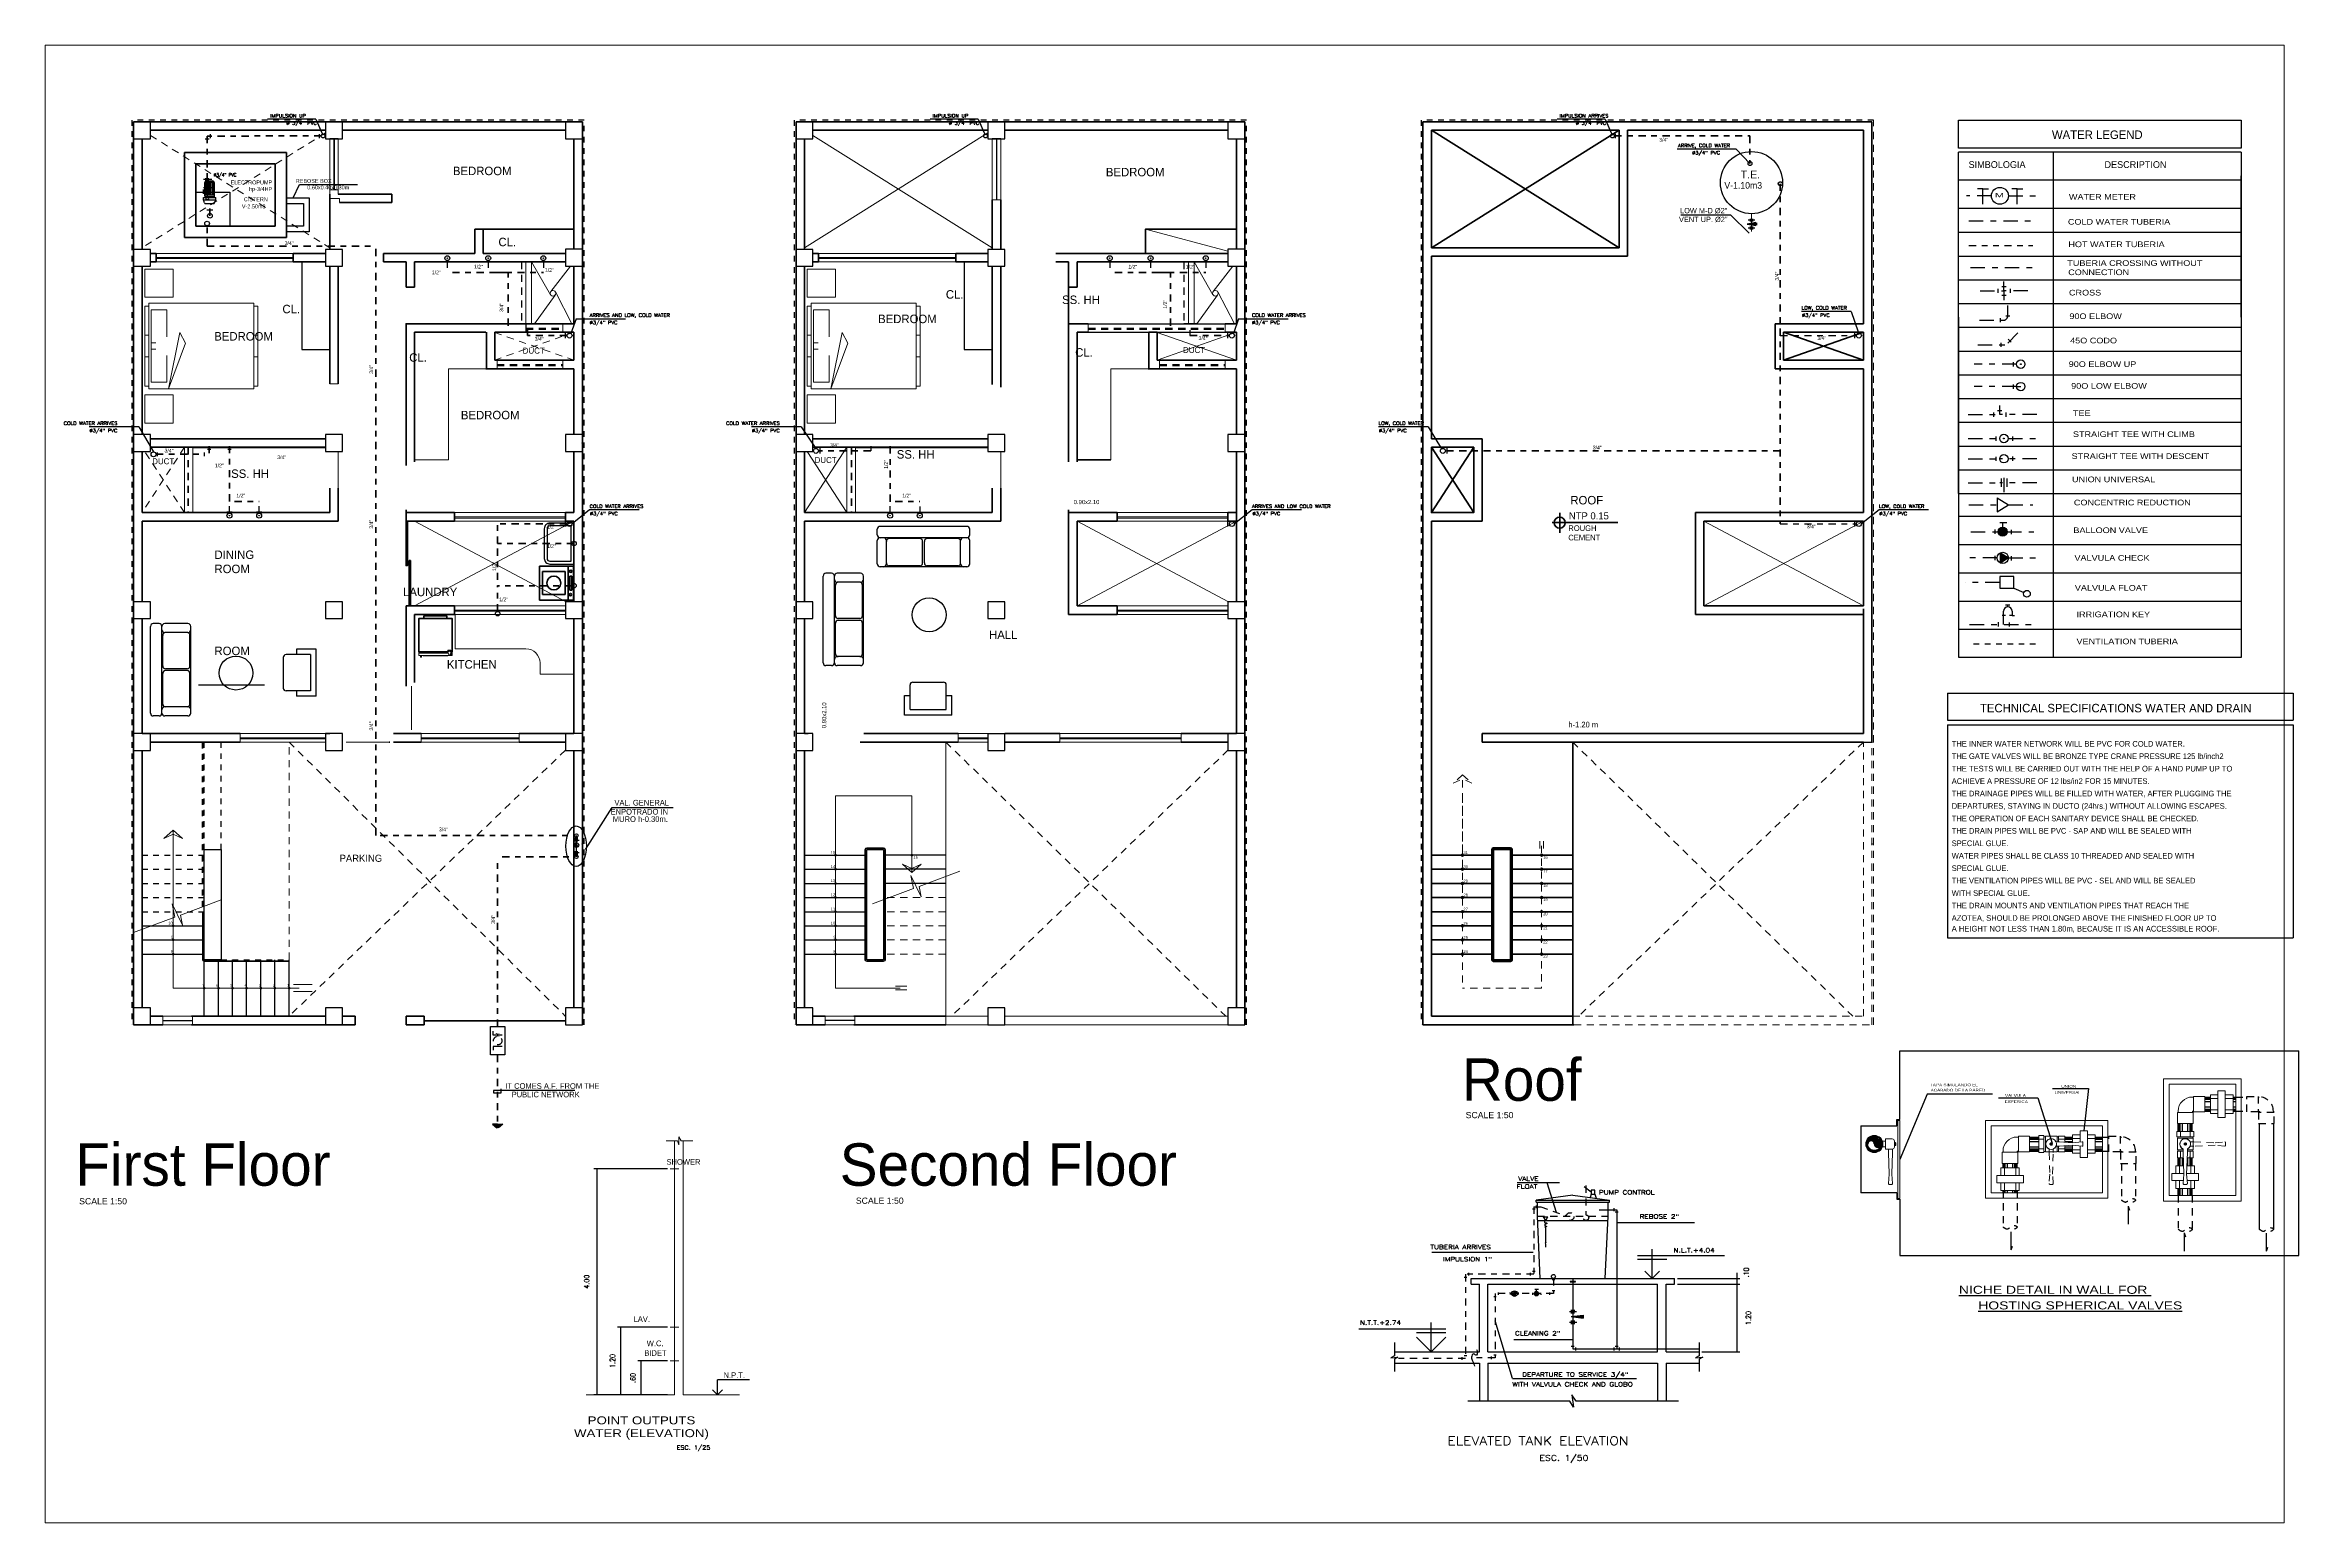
# Model space of a CAD drawing. Header units: millimetres. Extents: x -1414 to 2664, y 674 to 1517.
# Drawn here: x 1379.34 to 1419.2, y 706.07 to 732.21 of the extents above; entities that cross this region are included whole.
import ezdxf
from ezdxf.enums import TextEntityAlignment as Align

# ---------------------------------------------------------------- set-up
doc = ezdxf.new("R2010")
doc.units = ezdxf.units.MM
doc.header["$LTSCALE"] = 0.01
for name, pattern in [('CENTER', [50.8, 31.75, -6.35, 6.35, -6.35]), ('DASHDOT', [25.4, 12.7, -6.35, 0, -6.35]), ('DASHDOTX2', [50.8, 25.4, -12.7, 0, -12.7]), ('DASHED', [19.05, 12.7, -6.35]), ('DASHED2', [9.525, 6.35, -3.175]), ('DASHEDTINY', [2.8575, 1.905, -0.9525]), ('DIVIDE', [31.75, 12.7, -6.35, 0, -6.35, 0, -6.35]), ('DIVIDE2', [15.875, 6.35, -3.175, 0, -3.175, 0, -3.175])]:
    doc.linetypes.add(name, pattern=pattern)
doc.layers.get('0').update_dxf_attribs({"linetype": 'CONTINUOUS'})
for name, color, linetype, lineweight in [('.01', 1, 'CONTINUOUS', 9), ('.05', 119, 'CONTINUOUS', 5), ('.1', 2, 'CONTINUOUS', 13), ('Acces.Desag.', 4, 'CONTINUOUS', 9), ('Cotas', 1, 'CONTINUOUS', 9), ('detalle - 3', 124, 'CONTINUOUS', 20), ('LETRAG', 23, 'CONTINUOUS', 30), ('LETRAP', 125, 'CONTINUOUS', 20), ('MEMBRETE', 42, 'CONTINUOUS', 20), ('MOBILIARIO', 250, 'CONTINUOUS', 9), ('MURO', 5, 'CONTINUOUS', 50), ('MUROS B', 5, 'CONTINUOUS', 40), ('pared', 7, 'CONTINUOUS', 0), ('PASTO', 95, 'CONTINUOUS', 25), ('TEXTO', 7, 'CONTINUOUS', 25)]:
    doc.layers.add(name, color=color, linetype=linetype, lineweight=lineweight)
for name, color, linetype in [('.2', 2, 'CONTINUOUS'), ('01', 1, 'CONTINUOUS'), ('02', 2, 'CONTINUOUS'), ('03', 3, 'CONTINUOUS'), ('04', 4, 'CONTINUOUS'), ('05', 5, 'CONTINUOUS'), ('06', 6, 'CONTINUOUS'), ('2', 2, 'CONTINUOUS'), ('a Text Pequeñ', 3, 'CONTINUOUS'), ('Achurado', 252, 'CONTINUOUS'), ('AFORMA-COL', 7, 'CONTINUOUS'), ('AGUAC', 120, 'DIVIDE2'), ('AGUAF', 4, 'DASHDOTX2'), ('aRAF', 4, 'DASHDOT'), ('AUX', 1, 'CONTINUOUS'), ('CASCO DESAGUE', 1, 'CONTINUOUS'), ('DESAGUE', 6, 'CONTINUOUS'), ('E ZAPATAS', 7, 'CONTINUOUS'), ('G-LINEA FINA', 254, 'CONTINUOUS'), ('IE-ALU', 3, 'CONTINUOUS'), ('Layer3', 3, 'CONTINUOUS'), ('LINEA-1', 1, 'CONTINUOUS'), ('LINEA-3', 3, 'CONTINUOUS'), ('LINEAS', 1, 'CONTINUOUS'), ('PISOS', 252, 'CONTINUOUS'), ('PROYEC', 1, 'DASHED'), ('PROYECCIONES', 1, 'DASHED'), ('sanitarias textos desague', 102, 'CONTINUOUS'), ('sanitario', 1, 'CONTINUOUS'), ('sanitarios_1', 3, 'CONTINUOUS'), ('TEXTO1', 4, 'CONTINUOUS'), ('TEXTOP', 3, 'CONTINUOUS'), ('textos 1', 150, 'CONTINUOUS'), ('textos 3', 172, 'CONTINUOUS'), ('TEXTOS02', 2, 'CONTINUOUS'), ('TRAZO02', 2, 'CONTINUOUS'), ('TRAZO03', 3, 'CONTINUOUS'), ('VIGAS', 2, 'CONTINUOUS')]:
    doc.layers.add(name, color=color, linetype=linetype)
doc.layers.add('EQUIPAMIENTO', color=139, linetype='CONTINUOUS', lineweight=15, true_color=0x1d4e5d)
doc.styles.add('ARIAL', font='ARIAL')
doc.styles.add('ARIAL-1', font='ARIAL-1')
doc.styles.add('Espec y Ley', font='Espec y Ley')
doc.styles.add('F-1', font='F-1')
doc.styles.add('J-1', font='J-1')
doc.styles.add('J-10', font='J-10')
doc.styles.add('J-3', font='J-3')
doc.styles.add('LEROY 100', font='LEROY 100')
doc.styles.add('LUNA', font='LUNA')
doc.styles.add('R175-50', font='R175-50')
doc.styles.add('R80-50', font='R80-50')
doc.styles.add('ROMANS', font='ROMANS')
doc.styles.add('ST2', font='ST2')
doc.styles.get("Standard").update_dxf_attribs({"font": 'STANDARD'})
doc.styles.add('TEXTO', font='TEXTO')
doc.styles.add('TEXTOS PEQUEÑOS', font='TEXTOS PEQUEÑOS')
doc.styles.add('TEXTOS-COTAS', font='TEXTOS-COTAS')
doc.dimstyles.get("Standard").update_dxf_attribs({"dimscale": 0.05, "dimtxt": 1.8, "dimasz": 1, "dimexe": 1, "dimexo": 1, "dimgap": 0.9, "dimtad": 0, "dimtoh": 1, "dimzin": 4, "dimdsep": 46, "dimcen": 0.09, "dimclrd": 2, "dimclre": 1, "dimclrt": 3, "dimadec": 0, "dimazin": 0, "dimtfac": 1, "dimtdec": 4, "dimtofl": 0, "dimtmove": 0, "dimatfit": 3, "dimfxl": 0.05, "dimtolj": 1, "dimtzin": 0, "dimarcsym": 0})

# ---------------------------------------------------------------- blocks, each defined once
blk = doc.blocks.new('*D94')
at = {"layer": '01', "color": 1, "linetype": 'ByBlock', "lineweight": -2}
for p, q in [((1408.212, 710.294), (1409.318, 710.294)), ((1408.646, 709.094), (1409.318, 709.094))]:
    blk.add_line(p, q, dxfattribs=at)
at = {"layer": '01', "color": 2, "linetype": 'ByBlock', "lineweight": -2}
blk.add_line((1409.268, 709.094), (1409.268, 710.294), dxfattribs=at)
for points in [[(1409.268, 710.294), (1409.276, 710.244), (1409.26, 710.244)], [(1409.268, 709.094), (1409.26, 709.144), (1409.276, 709.144)]]:
    blk.add_solid(points, dxfattribs=at)
at = {"layer": '01', "color": 3, "linetype": 'CONTINUOUS', "lineweight": -2, "insert": (1409.468, 709.694), "char_height": 0.09, "width": 0.19, "attachment_point": 5, "rotation": 90}
blk.add_mtext('1.20', dxfattribs=at)
blk = doc.blocks.new('*D95')
at = {"layer": '01', "color": 1, "linetype": 'ByBlock', "lineweight": -2}
for p, q in [((1408.212, 710.394), (1409.318, 710.394)), ((1408.212, 710.294), (1409.318, 710.294))]:
    blk.add_line(p, q, dxfattribs=at)
at = {"layer": '01', "color": 2, "linetype": 'ByBlock', "lineweight": -2}
blk.add_line((1409.268, 710.194), (1409.268, 710.494), dxfattribs=at)
for points in [[(1409.268, 710.394), (1409.26, 710.444), (1409.276, 710.444)], [(1409.268, 710.294), (1409.276, 710.244), (1409.26, 710.244)]]:
    blk.add_solid(points, dxfattribs=at)
at = {"layer": '01', "color": 3, "linetype": 'CONTINUOUS', "lineweight": -2, "insert": (1409.43, 710.499), "char_height": 0.09, "width": 0.12, "attachment_point": 5, "rotation": 90}
blk.add_mtext('.10', dxfattribs=at)
blk = doc.blocks.new('*D146')
at = {"layer": 'Cotas', "color": 1, "linetype": 'ByBlock', "lineweight": -2}
for p, q in [((1390.35, 708.935), (1389.827, 708.935)), ((1390.35, 708.335), (1389.827, 708.335))]:
    blk.add_line(p, q, dxfattribs=at)
at = {"layer": 'Cotas', "color": 2, "linetype": 'ByBlock', "lineweight": -2}
blk.add_line((1389.877, 708.935), (1389.877, 708.335), dxfattribs=at)
for points in [[(1389.877, 708.935), (1389.885, 708.885), (1389.869, 708.885)], [(1389.877, 708.335), (1389.869, 708.385), (1389.885, 708.385)]]:
    blk.add_solid(points, dxfattribs=at)
at = {"layer": 'Cotas', "color": 3, "linetype": 'CONTINUOUS', "lineweight": -2, "insert": (1389.738, 708.635), "char_height": 0.09, "width": 0.14, "attachment_point": 5, "rotation": 90}
blk.add_mtext('.60', dxfattribs=at)
blk = doc.blocks.new('*D147')
at = {"layer": 'Cotas', "color": 1, "linetype": 'ByBlock', "lineweight": -2}
for p, q in [((1390.35, 712.335), (1389.05, 712.335)), ((1390.35, 708.335), (1389.05, 708.335))]:
    blk.add_line(p, q, dxfattribs=at)
at = {"layer": 'Cotas', "color": 2, "linetype": 'ByBlock', "lineweight": -2}
blk.add_line((1389.1, 712.335), (1389.1, 708.335), dxfattribs=at)
for points in [[(1389.1, 712.335), (1389.108, 712.285), (1389.091, 712.285)], [(1389.1, 708.335), (1389.091, 708.385), (1389.108, 708.385)]]:
    blk.add_solid(points, dxfattribs=at)
at = {"layer": 'Cotas', "color": 3, "linetype": 'CONTINUOUS', "lineweight": -2, "insert": (1388.92, 710.335), "char_height": 0.09, "width": 0.22, "attachment_point": 5, "rotation": 90}
blk.add_mtext('4.00', dxfattribs=at)
blk = doc.blocks.new('*D148')
at = {"layer": 'Cotas', "color": 1, "linetype": 'ByBlock', "lineweight": -2}
for p, q in [((1390.35, 709.535), (1389.466, 709.535)), ((1390.35, 708.335), (1389.466, 708.335))]:
    blk.add_line(p, q, dxfattribs=at)
at = {"layer": 'Cotas', "color": 2, "linetype": 'ByBlock', "lineweight": -2}
blk.add_line((1389.516, 709.535), (1389.516, 708.335), dxfattribs=at)
for points in [[(1389.516, 709.535), (1389.524, 709.485), (1389.507, 709.485)], [(1389.516, 708.335), (1389.507, 708.385), (1389.524, 708.385)]]:
    blk.add_solid(points, dxfattribs=at)
at = {"layer": 'Cotas', "color": 3, "linetype": 'CONTINUOUS', "lineweight": -2, "insert": (1389.377, 708.935), "char_height": 0.09, "width": 0.19, "attachment_point": 5, "rotation": 90}
blk.add_mtext('1.20', dxfattribs=at)

msp = doc.modelspace()

# ---------------------------------------------------------------- hatches: boundary and pattern name
for points in [[(1409.599, 729.016), (1409.599, 729.066), (1409.449, 729.041)], [(1388.704, 718.037), (1388.739, 718.098), (1388.774, 718.037)]]:
    msp.add_hatch(color=2).paths.add_polyline_path(points, flags=0)
at = {"layer": 'Achurado', "lineweight": 60}
h = msp.add_hatch(dxfattribs=at)
h.set_pattern_fill('ANSI31', color=256, scale=0.0125, style=0)
h.set_pattern_definition([])
h.paths.add_polyline_path([(1383.61, 730.305), (1383.61, 728.805), (1381.81, 728.805), (1381.81, 730.305), (1383.185, 730.305), (1383.61, 730.305), (1383.41, 730.105), (1382.01, 730.105), (1382.01, 729.005), (1383.41, 729.005), (1383.41, 730.105)], flags=0)
at = {"layer": 'AGUAC', "linetype": 'DASHDOTX2'}
h = msp.add_hatch(color=256, dxfattribs=at)
edge = h.paths.add_edge_path(flags=0)
edge.add_arc((1413.987, 725.247), 0.00704, 0, 180)
edge.add_arc((1413.987, 725.247), 0.00704, 180, 0)
at = {"layer": 'AGUAF'}
h = msp.add_hatch(color=256, dxfattribs=at)
h.paths.add_polyline_path([(1382.165, 729.654), (1382.165, 729.631), (1382.165, 729.608), (1382.258, 729.627), (1382.258, 729.636)], flags=0)
h.paths.add_polyline_path([(1382.281, 729.631), (1382.258, 729.636), (1382.258, 729.627)], flags=0)
msp.add_hatch(color=256, dxfattribs=at).paths.add_polyline_path([(1382.171, 729.729), (1382.21, 729.792), (1382.249, 729.729)], flags=0)
at = {"layer": 'CASCO DESAGUE', "linetype": 'DASHEDTINY'}
msp.add_hatch(color=3, dxfattribs=at).paths.add_polyline_path([(1387.346, 713.044), (1387.257, 713.123), (1387.346, 713.123), (1387.435, 713.123)], flags=0)
at = {"layer": 'LINEA-3', "linetype": 'DASHDOTX2'}
h = msp.add_hatch(color=256, dxfattribs=at)
edge = h.paths.add_edge_path(flags=0)
edge.add_arc((1384.259, 730.598), 0.0031, 270, 90)
edge.add_arc((1384.259, 730.598), 0.0031, 90, 270)
h = msp.add_hatch(color=256, dxfattribs=at)
edge = h.paths.add_edge_path(flags=0)
edge.add_arc((1395.975, 730.598), 0.0031, 270, 90)
edge.add_arc((1395.975, 730.598), 0.0031, 90, 270)
h = msp.add_hatch(color=256, dxfattribs=at)
edge = h.paths.add_edge_path(flags=0)
edge.add_arc((1407.064, 730.598), 0.0031, 270, 90)
edge.add_arc((1407.064, 730.598), 0.0031, 90, 270)
h = msp.add_hatch(color=256, dxfattribs=at)
edge = h.paths.add_edge_path(flags=0)
edge.add_arc((1414.285, 726.562), 0.00704, 0, 180)
edge.add_arc((1414.285, 726.562), 0.00704, 180, 0)
at = {"layer": 'PASTO'}
h = msp.add_hatch(dxfattribs=at)
h.set_pattern_fill('ANSI31', color=256, scale=0.29517, style=0)
h.set_pattern_definition([])
h.paths.add_polyline_path([(1412.108, 711.809), (1412.146, 711.809), (1412.146, 713.188), (1412.108, 713.188)], flags=0)
at = {"layer": 'PASTO', "linetype": 'CENTER'}
h = msp.add_hatch(color=256, dxfattribs=at)
edge = h.paths.add_edge_path(flags=0)
edge.add_line((1411.695, 712.771), (1411.695, 712.886))
edge.add_arc((1411.695, 712.771), 0.115, 90, 180)
edge.add_arc((1411.638, 712.771), 0.0574, 0, 180, ccw=False)
edge = h.paths.add_edge_path(flags=0)
edge.add_arc((1411.695, 712.771), 0.115, 0, 90)
edge.add_line((1411.695, 712.886), (1411.695, 712.771))
edge.add_line((1411.695, 712.771), (1411.81, 712.771))
edge = h.paths.add_edge_path(flags=0)
edge.add_line((1411.81, 712.771), (1411.695, 712.771))
edge.add_arc((1411.753, 712.771), 0.0574, 180, 0)
at = {"layer": 'TRAZO03', "linetype": 'CONTINUOUS'}
h = msp.add_hatch(color=256, dxfattribs=at)
edge = h.paths.add_edge_path(flags=0)
edge.add_arc((1413.965, 723.6), 0.08, 360, 180)
edge.add_arc((1413.965, 723.6), 0.08, 180, 0)
for points in [[(1413.927, 723.043), (1414.067, 723.135), (1413.927, 723.226)], [(1405.281, 710.124), (1405.351, 710.079), (1405.35, 710.171)]]:
    msp.add_hatch(color=256, dxfattribs=at).paths.add_polyline_path(points, flags=0)
h = msp.add_hatch(color=256, dxfattribs=at)
edge = h.paths.add_edge_path(flags=0)
edge.add_arc((1405.719, 710.125), 0.04, 0, 180)
edge.add_arc((1405.719, 710.125), 0.04, 180, 0)

# ---------------------------------------------------------------- linework, layer by layer
at = {"layer": '.01', "color": 8, "linetype": 'DASHED'}
for p, q in [((1411.681, 714.88), (1411.681, 730.88)), ((1384.301, 730.653), (1381.056, 728.621)), ((1381.206, 730.606), (1384.376, 728.621)), ((1388.696, 727.126), (1387.296, 726.636)), ((1387.296, 727.122), (1388.696, 726.632)), ((1381.806, 725.092), (1381.056, 723.937)), ((1381.806, 723.937), (1381.105, 725.017)), ((1381.866, 725.092), (1381.866, 723.927)), ((1381.876, 725.092), (1381.876, 723.927)), ((1393.599, 725.092), (1393.599, 723.937)), ((1393.609, 725.092), (1393.609, 723.937)), ((1383.656, 719.88), (1388.546, 715.029)), ((1383.656, 716.03), (1383.656, 719.88)), ((1388.546, 719.736), (1383.656, 715.03)), ((1395.273, 719.88), (1400.225, 715.03)), ((1400.263, 719.736), (1395.373, 715.03)), ((1406.361, 719.88), (1411.314, 715.03)), ((1411.501, 719.88), (1406.461, 715.03)), ((1411.501, 715.03), (1411.501, 719.88)), ((1411.651, 714.88), (1411.651, 719.865)), ((1404.413, 719.297), (1404.247, 719.153)), ((1404.247, 719.153), (1404.413, 719.23)), ((1404.411, 717.943), (1404.411, 719.296)), ((1404.413, 719.297), (1404.578, 719.153)), ((1404.578, 719.153), (1404.413, 719.23)), ((1404.411, 718.93), (1404.411, 715.53)), ((1405.779, 718.127), (1405.779, 717.921)), ((1405.811, 718.045), (1405.811, 715.53)), ((1405.844, 718.127), (1405.844, 717.921)), ((1395.273, 717.13), (1394.173, 717.13)), ((1395.273, 716.88), (1394.173, 716.88)), ((1395.273, 716.63), (1394.173, 716.63)), ((1395.273, 716.38), (1394.173, 716.38)), ((1395.273, 716.13), (1394.173, 716.13)), ((1405.811, 715.53), (1404.411, 715.53)), ((1406.361, 715.03), (1411.501, 715.03)), ((1406.382, 714.88), (1408.681, 714.88)), ((1408.531, 714.88), (1411.681, 714.88)), ((1408.531, 714.88), (1411.651, 714.88))]:
    msp.add_line(p, q, dxfattribs=at)
at = {"layer": '.01', "color": 8}
for p, q in [((1396.018, 730.653), (1392.773, 728.621)), ((1392.923, 730.606), (1396.093, 728.621)), ((1396.168, 729.471), (1396.093, 729.471)), ((1396.093, 729.471), (1396.243, 729.471)), ((1398.806, 728.951), (1400.263, 728.561)), ((1388.496, 727.126), (1388.496, 727.276)), ((1397.793, 727.126), (1397.793, 727.276)), ((1400.413, 727.126), (1399.013, 726.636)), ((1399.013, 727.122), (1400.413, 726.632)), ((1400.213, 727.126), (1400.213, 727.276)), ((1386.476, 724.871), (1386.476, 726.482)), ((1386.476, 726.482), (1387.136, 726.482)), ((1387.336, 726.632), (1387.336, 726.482)), ((1388.496, 726.482), (1388.496, 726.632)), ((1398.193, 724.871), (1398.193, 726.482)), ((1398.193, 726.482), (1398.853, 726.482)), ((1399.053, 726.632), (1399.053, 726.482)), ((1400.213, 726.482), (1400.213, 726.632)), ((1381.956, 725.085), (1384.301, 725.085)), ((1384.526, 724.317), (1384.526, 725.017)), ((1385.876, 724.871), (1386.476, 724.871)), ((1393.523, 725.092), (1392.773, 723.937)), ((1393.523, 723.937), (1392.821, 725.017)), ((1393.673, 725.085), (1396.018, 725.085)), ((1396.243, 724.317), (1396.243, 725.017)), ((1397.593, 724.871), (1398.193, 724.871)), ((1385.876, 723.787), (1388.555, 722.362)), ((1388.696, 723.787), (1385.876, 722.287)), ((1397.593, 723.787), (1400.272, 722.362)), ((1400.413, 723.787), (1397.593, 722.287)), ((1408.681, 723.787), (1411.501, 722.287)), ((1411.501, 723.787), (1408.681, 722.287)), ((1382.791, 719.88), (1382.791, 720.03)), ((1385.991, 719.88), (1385.991, 720.03)), ((1387.726, 719.955), (1387.726, 720.03)), ((1387.726, 720.03), (1387.726, 719.88)), ((1395.492, 719.88), (1395.492, 720.03)), ((1397.292, 719.88), (1397.292, 720.03)), ((1399.438, 719.88), (1399.438, 720.03)), ((1385.426, 719.88), (1384.666, 719.88)), ((1395.273, 715.03), (1395.273, 719.88)), ((1393.323, 718.93), (1393.323, 715.53)), ((1394.673, 718.93), (1393.323, 718.93)), ((1394.673, 718.93), (1394.673, 717.576)), ((1381.606, 718.319), (1381.441, 718.174)), ((1381.441, 718.174), (1381.606, 718.251)), ((1381.606, 718.319), (1381.606, 715.53)), ((1381.606, 718.319), (1381.772, 718.174)), ((1381.772, 718.174), (1381.606, 718.251)), ((1393.843, 717.98), (1393.843, 716.13)), ((1393.853, 717.98), (1393.853, 716.13)), ((1393.873, 718.01), (1394.173, 718.01)), ((1393.873, 718), (1394.173, 718)), ((1394.193, 717.98), (1394.193, 716.13)), ((1394.203, 717.98), (1394.203, 716.13)), ((1393.843, 716.03), (1393.843, 717.88)), ((1393.853, 716.03), (1393.853, 717.88)), ((1394.193, 716.03), (1394.193, 717.88)), ((1394.203, 716.03), (1394.203, 717.88)), ((1394.671, 717.575), (1394.506, 717.72)), ((1394.506, 717.72), (1394.671, 717.643)), ((1394.671, 717.575), (1394.837, 717.72)), ((1394.837, 717.72), (1394.671, 717.643)), ((1394.8, 717.326), (1395.523, 717.596)), ((1393.973, 717.016), (1394.702, 717.289)), ((1380.906, 716.512), (1381.635, 716.785)), ((1381.734, 716.821), (1382.456, 717.092)), ((1382.126, 716.03), (1382.126, 716.88)), ((1382.136, 716.03), (1382.136, 716.88)), ((1382.156, 716.01), (1383.656, 716.01)), ((1382.156, 716), (1383.656, 716)), ((1393.873, 716.01), (1394.173, 716.01)), ((1393.873, 716), (1394.173, 716)), ((1395.273, 716.13), (1395.273, 716.03)), ((1394.381, 715.563), (1394.586, 715.563)), ((1383.833, 715.53), (1381.606, 715.53)), ((1394.466, 715.53), (1393.323, 715.53)), ((1394.381, 715.497), (1394.586, 715.497)), ((1393.138, 715.03), (1393.138, 714.88)), ((1393.138, 715.03), (1393.664, 715.03)), ((1393.138, 714.963), (1393.664, 714.963)), ((1393.138, 714.955), (1393.664, 714.955)), ((1393.138, 714.88), (1393.664, 714.88)), ((1393.664, 715.03), (1393.664, 714.88)), ((1395.273, 715.03), (1395.273, 714.88))]:
    msp.add_line(p, q, dxfattribs=at)
at = {"layer": '.01', "color": 8, "lineweight": -2}
for p, q in [((1383.88, 728.371), (1383.88, 726.823)), ((1395.597, 728.371), (1395.597, 726.823)), ((1383.88, 726.823), (1384.376, 726.823)), ((1395.597, 726.823), (1396.093, 726.823))]:
    msp.add_line(p, q, dxfattribs=at)
at = {"layer": '.01'}
msp.add_lwpolyline([(1379.341, 706.07), (1418.941, 706.07), (1418.941, 732.205), (1379.341, 732.205)], close=True, dxfattribs=at)
at = {"layer": '.01', "color": 8}
for points in [[(1394.702, 717.289), (1394.655, 717.521), (1394.836, 717.143), (1394.8, 717.326)], [(1381.635, 716.785), (1381.589, 717.017), (1381.77, 716.639), (1381.734, 716.821)]]:
    msp.add_lwpolyline(points, dxfattribs=at)
for centre, radius, start, end in [((1393.873, 717.98), 0.03, 90, 180), ((1393.873, 717.98), 0.02, 90, 180), ((1394.173, 717.98), 0.03, 0, 90), ((1394.173, 717.98), 0.02, 0, 90), ((1382.156, 716.03), 0.03, 180, 270), ((1382.156, 716.03), 0.02, 180, 270), ((1393.873, 716.03), 0.03, 180, 270), ((1393.873, 716.03), 0.02, 180, 270), ((1394.173, 716.03), 0.02, 270, 0), ((1394.173, 716.03), 0.03, 270, 0)]:
    msp.add_arc(centre, radius, start, end, dxfattribs=at)
at = {"layer": '.05', "color": 8}
for points in [[(1381.298, 726.827), (1381.217, 726.827), (1381.217, 727.522), (1381.495, 727.522), (1381.495, 727.048)], [(1393.015, 726.827), (1392.933, 726.827), (1392.933, 727.522), (1393.211, 727.522), (1393.211, 727.048)], [(1381.525, 726.125), (1381.725, 727.125), (1381.825, 726.933), (1381.525, 726.125)], [(1393.241, 726.125), (1393.441, 727.125), (1393.541, 726.933), (1393.241, 726.125)], [(1381.298, 726.939), (1381.217, 726.939), (1381.217, 726.243), (1381.495, 726.243), (1381.495, 726.717)], [(1393.015, 726.939), (1392.933, 726.939), (1392.933, 726.243), (1393.211, 726.243), (1393.211, 726.717)]]:
    msp.add_lwpolyline(points, dxfattribs=at)
at = {"layer": '.1', "color": 9, "linetype": 'DASHED2', "lineweight": -2}
for p, q in [((1388.876, 730.88), (1380.876, 730.88)), ((1380.876, 730.88), (1380.876, 714.88)), ((1388.876, 714.88), (1388.876, 730.88)), ((1400.593, 730.88), (1392.593, 730.88)), ((1392.593, 730.88), (1392.593, 714.88)), ((1400.593, 714.88), (1400.593, 730.88)), ((1411.681, 730.88), (1403.681, 730.88)), ((1403.681, 730.88), (1403.681, 714.88))]:
    msp.add_line(p, q, dxfattribs=at)
at = {"layer": '.1', "color": 8}
for p, q in [((1384.376, 730.55), (1384.376, 729.571)), ((1384.451, 730.55), (1384.451, 729.643)), ((1384.46, 730.55), (1384.46, 729.643)), ((1384.526, 730.55), (1384.526, 729.571)), ((1396.093, 730.55), (1396.093, 729.471)), ((1396.168, 730.55), (1396.168, 729.471)), ((1396.176, 730.55), (1396.176, 729.471)), ((1396.243, 730.55), (1396.243, 729.471)), ((1384.376, 729.643), (1384.526, 729.643)), ((1384.376, 729.493), (1384.548, 729.493)), ((1384.548, 729.493), (1384.548, 729.421)), ((1381.306, 728.521), (1383.73, 728.521)), ((1381.306, 728.446), (1383.73, 728.446)), ((1381.306, 728.433), (1383.73, 728.433)), ((1381.306, 728.371), (1383.73, 728.371)), ((1387.846, 727.276), (1387.846, 728.371)), ((1387.946, 727.276), (1387.946, 728.371)), ((1393.023, 728.521), (1395.447, 728.521)), ((1393.023, 728.446), (1395.447, 728.446)), ((1393.023, 728.433), (1395.447, 728.433)), ((1393.023, 728.371), (1395.447, 728.371)), ((1399.563, 727.276), (1399.563, 728.371)), ((1399.663, 727.276), (1399.663, 728.371)), ((1383.035, 727.641), (1381.175, 727.641)), ((1381.175, 727.641), (1381.175, 726.641)), ((1383.035, 726.641), (1383.035, 727.641)), ((1394.751, 727.641), (1392.891, 727.641)), ((1392.891, 727.641), (1392.891, 726.641)), ((1394.751, 726.641), (1394.751, 727.641)), ((1381.175, 726.125), (1381.175, 727.125)), ((1383.035, 727.125), (1383.035, 726.125)), ((1392.891, 726.125), (1392.891, 727.125)), ((1394.751, 727.125), (1394.751, 726.125)), ((1383.035, 726.125), (1381.175, 726.125)), ((1384.526, 726.217), (1384.376, 726.217)), ((1394.751, 726.125), (1392.891, 726.125)), ((1381.806, 725.092), (1381.806, 723.927)), ((1381.956, 725.092), (1381.956, 723.927)), ((1393.523, 725.092), (1393.523, 723.937)), ((1393.673, 725.092), (1393.673, 723.937)), ((1386.585, 723.937), (1388.546, 723.937)), ((1398.301, 723.937), (1400.263, 723.937)), ((1386.585, 723.862), (1388.546, 723.862)), ((1386.585, 723.841), (1388.546, 723.841)), ((1386.585, 723.787), (1388.546, 723.787)), ((1398.301, 723.862), (1400.263, 723.862)), ((1398.301, 723.841), (1400.263, 723.841)), ((1398.301, 723.787), (1400.263, 723.787)), ((1388.546, 722.287), (1386.585, 722.287)), ((1388.546, 722.212), (1386.585, 722.212)), ((1388.546, 722.192), (1386.585, 722.192)), ((1388.546, 722.137), (1386.585, 722.137)), ((1386.592, 721.528), (1386.592, 722.128)), ((1400.263, 722.287), (1398.301, 722.287)), ((1400.263, 722.212), (1398.301, 722.212)), ((1400.263, 722.192), (1398.301, 722.192)), ((1400.263, 722.137), (1398.301, 722.137)), ((1387.846, 721.528), (1386.592, 721.528)), ((1388.096, 721.078), (1388.096, 721.278)), ((1385.823, 720.866), (1385.823, 720.094)), ((1388.096, 721.078), (1388.696, 721.078)), ((1382.791, 720.03), (1384.301, 720.03)), ((1382.791, 719.955), (1384.301, 719.955)), ((1382.791, 719.938), (1384.301, 719.938)), ((1385.991, 720.03), (1387.726, 720.03)), ((1385.991, 719.955), (1387.726, 719.955)), ((1385.991, 719.938), (1387.726, 719.938)), ((1395.492, 720.03), (1396.018, 720.03)), ((1395.492, 719.955), (1396.018, 719.955)), ((1395.492, 719.938), (1396.018, 719.938)), ((1397.292, 720.03), (1399.438, 720.03)), ((1397.292, 719.955), (1399.438, 719.955)), ((1397.292, 719.938), (1399.438, 719.938)), ((1382.791, 719.88), (1384.301, 719.88)), ((1385.991, 719.88), (1387.726, 719.88)), ((1395.492, 719.88), (1396.018, 719.88)), ((1397.292, 719.88), (1399.438, 719.88)), ((1383.735, 715.593), (1384.067, 715.593)), ((1383.735, 715.467), (1384.067, 715.467)), ((1381.422, 715.03), (1381.422, 714.88)), ((1381.422, 715.03), (1381.947, 715.03)), ((1381.422, 714.955), (1381.947, 714.955)), ((1381.422, 714.955), (1381.947, 714.955)), ((1381.422, 714.947), (1381.947, 714.947)), ((1381.422, 714.88), (1381.947, 714.88)), ((1381.947, 715.03), (1381.947, 714.88)), ((1386.046, 714.955), (1388.546, 714.955)), ((1386.046, 714.942), (1388.546, 714.942)), ((1395.273, 715.03), (1396.018, 715.03)), ((1395.273, 714.88), (1396.018, 714.88)), ((1396.318, 715.03), (1400.263, 715.03)), ((1396.318, 714.88), (1400.263, 714.88))]:
    msp.add_line(p, q, dxfattribs=at)
at = {"layer": '.1', "color": 1}
msp.add_line((1385.966, 721.453), (1385.966, 721.473), dxfattribs=at)
at = {"layer": '.1', "color": 0}
for p, q in [((1386.03, 721.403), (1386.03, 721.413)), ((1386.03, 721.403), (1386.462, 721.403)), ((1386.462, 721.403), (1386.462, 721.413))]:
    msp.add_line(p, q, dxfattribs=at)
at = {"layer": '.1', "color": 8, "linetype": 'DASHED2', "lineweight": -2}
msp.add_line((1385.726, 714.88), (1386.046, 714.88), dxfattribs=at)
at = {"layer": '.1', "color": 8}
for points in [[(1381.605, 728.245), (1381.105, 728.245), (1381.105, 727.745), (1381.605, 727.745)], [(1393.321, 728.245), (1392.821, 728.245), (1392.821, 727.745), (1393.321, 727.745)], [(1381.105, 727.591), (1381.175, 727.591), (1381.175, 726.691), (1381.105, 726.691)], [(1383.105, 727.591), (1383.035, 727.591), (1383.035, 726.691), (1383.105, 726.691)], [(1392.821, 727.591), (1392.891, 727.591), (1392.891, 726.691), (1392.821, 726.691)], [(1394.821, 727.591), (1394.751, 727.591), (1394.751, 726.691), (1394.821, 726.691)], [(1381.105, 726.175), (1381.175, 726.175), (1381.175, 727.075), (1381.105, 727.075)], [(1383.105, 726.175), (1383.035, 726.175), (1383.035, 727.075), (1383.105, 727.075)], [(1392.821, 726.175), (1392.891, 726.175), (1392.891, 727.075), (1392.821, 727.075)], [(1394.821, 726.175), (1394.751, 726.175), (1394.751, 727.075), (1394.821, 727.075)], [(1381.605, 725.52), (1381.105, 725.52), (1381.105, 726.02), (1381.605, 726.02)], [(1393.321, 725.52), (1392.821, 725.52), (1392.821, 726.02), (1393.321, 726.02)]]:
    msp.add_lwpolyline(points, close=True, dxfattribs=at)
at = {"layer": '.1', "color": 0}
for points in [[(1386.515, 721.453), (1386.542, 721.453), (1386.542, 721.413), (1385.95, 721.413), (1385.95, 721.453), (1386.474, 721.453)], [(1385.983, 721.413), (1385.983, 721.378)], [(1385.983, 721.378), (1386.002, 721.378), (1386.002, 721.413)]]:
    msp.add_lwpolyline(points, dxfattribs=at)
msp.add_lwpolyline([(1386.515, 721.424), (1386.485, 721.424), (1386.465, 721.473), (1386.465, 721.502), (1386.515, 721.502), (1386.515, 721.444, -1)], format="xyb", close=True, dxfattribs=at)
at = {"layer": '.1', "color": 1}
for centre in [(1386.478, 721.489), (1386.505, 721.489), (1386.515, 721.434)]:
    msp.add_circle(centre, 0.00723, dxfattribs=at)
at = {"layer": '.1', "color": 8}
for centre in [(1393.323, 717.88), (1393.323, 717.63), (1394.673, 717.88), (1393.323, 717.38), (1393.323, 717.13), (1393.323, 716.88), (1381.606, 716.63), (1381.606, 716.38), (1393.323, 716.63), (1393.323, 716.38), (1381.606, 716.13), (1393.323, 716.13), (1382.156, 715.53), (1382.406, 715.53), (1382.656, 715.53), (1382.906, 715.53), (1383.156, 715.53), (1383.406, 715.53), (1383.656, 715.53)]:
    msp.add_circle(centre, 0.0166, dxfattribs=at)
msp.add_arc((1387.846, 721.278), 0.25, 0, 90, dxfattribs=at)
at = {"layer": '.2', "color": 8, "linetype": 'DASHED2'}
for p, q in [((1382.126, 716.968), (1382.126, 719.88)), ((1382.136, 716.972), (1382.136, 719.88)), ((1382.156, 717.98), (1382.156, 719.88)), ((1382.456, 717.98), (1382.456, 719.88)), ((1381.056, 717.88), (1382.156, 717.88)), ((1381.056, 717.63), (1382.156, 717.63)), ((1381.056, 717.38), (1382.156, 717.38)), ((1381.056, 717.13), (1382.156, 717.13)), ((1381.056, 716.88), (1382.156, 716.88)), ((1382.456, 716.03), (1383.656, 716.03))]:
    msp.add_line(p, q, dxfattribs=at)
at = {"layer": '.2', "color": 8}
for p, q in [((1381.056, 717.63), (1381.106, 717.63)), ((1392.773, 717.88), (1393.873, 717.88)), ((1392.773, 717.63), (1392.823, 717.63)), ((1392.773, 717.63), (1393.873, 717.63)), ((1395.273, 717.88), (1394.173, 717.88)), ((1395.273, 717.63), (1394.173, 717.63)), ((1381.056, 717.38), (1381.106, 717.38)), ((1392.773, 717.38), (1392.823, 717.38)), ((1392.773, 717.38), (1393.873, 717.38)), ((1395.273, 717.38), (1394.173, 717.38)), ((1381.056, 717.13), (1381.106, 717.13)), ((1381.056, 716.88), (1381.106, 716.88)), ((1392.773, 717.13), (1392.823, 717.13)), ((1392.773, 717.13), (1393.873, 717.13)), ((1392.773, 716.88), (1392.823, 716.88)), ((1392.773, 716.88), (1393.873, 716.88)), ((1381.056, 716.63), (1381.106, 716.63)), ((1381.056, 716.63), (1382.156, 716.63)), ((1381.056, 716.38), (1382.156, 716.38)), ((1392.773, 716.63), (1392.823, 716.63)), ((1392.773, 716.63), (1393.873, 716.63)), ((1392.773, 716.38), (1392.823, 716.38)), ((1392.773, 716.38), (1393.873, 716.38)), ((1381.056, 716.13), (1382.156, 716.13)), ((1382.156, 715.03), (1382.156, 716.03)), ((1382.406, 715.03), (1382.406, 716.03)), ((1382.656, 715.03), (1382.656, 716.03)), ((1382.906, 715.03), (1382.906, 716.03)), ((1383.156, 715.03), (1383.156, 716.03)), ((1383.406, 715.03), (1383.406, 716.03)), ((1383.656, 715.03), (1383.656, 716.03)), ((1392.773, 716.13), (1392.823, 716.13)), ((1392.773, 716.13), (1393.873, 716.13))]:
    msp.add_line(p, q, dxfattribs=at)
for points in [[(1382.156, 716.03), (1382.156, 717.98), (1382.456, 717.98), (1382.456, 716.03)], [(1382.156, 716.03), (1382.156, 717.98), (1382.456, 717.98), (1382.456, 716.03)], [(1393.873, 716.03), (1393.873, 717.98), (1394.173, 717.98), (1394.173, 716.03)], [(1393.873, 716.03), (1393.873, 717.98), (1394.173, 717.98), (1394.173, 716.03)]]:
    msp.add_lwpolyline(points, close=True, dxfattribs=at)
at = {"color": 3}
for p, q in [((1409.465, 729.112), (1409.58, 729.112)), ((1409.494, 729.129), (1409.551, 729.129)), ((1409.465, 728.973), (1409.58, 728.973)), ((1409.494, 729.096), (1409.551, 729.096)), ((1409.494, 728.989), (1409.551, 728.989)), ((1409.494, 728.956), (1409.551, 728.956)), ((1388.739, 717.848), (1388.739, 718.227))]:
    msp.add_line(p, q, dxfattribs=at)
at = {"color": 2}
for p, q in [((1409.599, 729.066), (1409.448, 729.041)), ((1409.448, 729.041), (1409.599, 729.016)), ((1409.599, 729.016), (1409.599, 729.066)), ((1409.599, 729.041), (1409.619, 729.041)), ((1409.619, 729.021), (1409.619, 729.061)), ((1388.789, 718.14), (1388.689, 718.14)), ((1388.704, 718.037), (1388.739, 718.098)), ((1388.774, 718.037), (1388.704, 718.037)), ((1388.764, 718.178), (1388.714, 718.178)), ((1388.764, 718.155), (1388.714, 718.155)), ((1388.764, 718.125), (1388.714, 718.125)), ((1388.789, 717.923), (1388.689, 717.923)), ((1388.764, 717.938), (1388.714, 717.938)), ((1388.764, 717.908), (1388.714, 717.908)), ((1388.764, 717.887), (1388.714, 717.887))]:
    msp.add_line(p, q, dxfattribs=at)
for p, q in [((1412.631, 713.65), (1412.146, 712.498)), ((1413.784, 713.65), (1412.631, 713.65)), ((1413.89, 713.588), (1414.588, 713.588)), ((1414.588, 713.588), (1414.838, 712.787)), ((1414.847, 713.75), (1415.485, 713.75)), ((1415.485, 713.75), (1415.399, 713.005)), ((1416.183, 711.673), (1416.183, 711.352)), ((1416.183, 711.673), (1416.207, 711.604)), ((1414.115, 710.897), (1414.115, 711.217)), ((1417.178, 711.2), (1417.178, 710.879)), ((1417.178, 711.2), (1417.201, 711.131)), ((1418.632, 710.875), (1418.632, 711.196)), ((1414.115, 710.897), (1414.138, 710.965)), ((1418.632, 710.875), (1418.656, 710.944))]:
    msp.add_line(p, q)
at = {"color": 2, "linetype": 'CONTINUOUS'}
msp.add_circle((1409.523, 729.773), 0.55, dxfattribs=at)
at = {"color": 2}
for centre, radius in [((1388.739, 718.058), 0.0404), ((1388.739, 718.227), 0.03), ((1388.739, 717.848), 0.03)]:
    msp.add_circle(centre, radius, dxfattribs=at)
at = {"color": 2, "linetype": 'CONTINUOUS'}
msp.add_ellipse((1388.734, 718.038), major_axis=(0, 0.358), ratio=0.506079, dxfattribs=at)
at = {"layer": '01', "color": 1, "linetype": 'CONTINUOUS'}
for p, q in [((1384.129, 730.898), (1383.278, 730.898)), ((1384.129, 730.898), (1384.242, 730.641)), ((1395.846, 730.898), (1394.994, 730.898)), ((1395.846, 730.898), (1395.958, 730.641)), ((1406.934, 730.898), (1406.083, 730.898)), ((1406.934, 730.898), (1407.047, 730.641)), ((1409.254, 730.365), (1408.206, 730.365)), ((1409.254, 730.365), (1409.496, 730.111)), ((1388.734, 727.363), (1388.642, 727.105)), ((1388.734, 727.363), (1389.61, 727.363)), ((1400.45, 727.363), (1400.358, 727.105)), ((1400.45, 727.363), (1401.327, 727.363)), ((1411.285, 727.492), (1410.408, 727.492)), ((1411.285, 727.492), (1411.411, 727.137)), ((1380.997, 725.453), (1380.12, 725.453)), ((1380.997, 725.453), (1381.26, 725.012)), ((1392.713, 725.453), (1391.837, 725.453)), ((1392.713, 725.453), (1392.976, 725.073)), ((1403.802, 725.453), (1402.926, 725.453)), ((1403.802, 725.453), (1404.04, 725.066)), ((1388.973, 723.984), (1388.661, 723.737)), ((1389.85, 723.984), (1388.973, 723.984)), ((1400.689, 723.984), (1400.377, 723.737)), ((1401.566, 723.984), (1400.689, 723.984)), ((1411.778, 723.984), (1411.466, 723.737)), ((1412.655, 723.984), (1411.778, 723.984))]:
    msp.add_line(p, q, dxfattribs=at)
at = {"layer": '01'}
for q in [(1404.986, 709.647), (1407.489, 708.622)]:
    msp.add_line((1405.297, 708.622), q, dxfattribs=at)
at = {"layer": '02', "color": 2}
for p, q in [((1412.988, 720.747), (1412.988, 720.265)), ((1412.988, 720.747), (1419.105, 720.747)), ((1419.105, 720.747), (1419.105, 720.265)), ((1412.988, 720.265), (1419.105, 720.265)), ((1412.988, 720.185), (1412.988, 716.416)), ((1412.988, 720.185), (1419.105, 720.185)), ((1419.105, 720.185), (1419.105, 716.416)), ((1405.846, 711.485), (1405.922, 711.485)), ((1405.884, 711.419), (1405.846, 711.485)), ((1405.865, 711.407), (1405.862, 711.402)), ((1405.862, 711.402), (1405.862, 711.388)), ((1405.862, 711.388), (1405.865, 711.383)), ((1405.867, 711.412), (1405.865, 711.407)), ((1405.865, 711.383), (1405.87, 711.38)), ((1405.867, 711.348), (1405.865, 711.343)), ((1405.865, 711.343), (1405.865, 711.328)), ((1405.865, 711.328), (1405.87, 711.325)), ((1405.872, 711.415), (1405.867, 711.412)), ((1405.872, 711.353), (1405.867, 711.348)), ((1405.87, 711.38), (1405.895, 711.38)), ((1405.87, 711.325), (1405.88, 711.325)), ((1405.875, 711.42), (1405.872, 711.415)), ((1405.877, 711.355), (1405.872, 711.353)), ((1405.877, 711.308), (1405.872, 711.306)), ((1405.872, 711.306), (1405.872, 711.296)), ((1405.872, 711.296), (1405.875, 711.291)), ((1405.885, 711.42), (1405.875, 711.42)), ((1405.875, 711.291), (1405.88, 711.291)), ((1405.882, 711.355), (1405.877, 711.355)), ((1405.892, 711.308), (1405.877, 711.308)), ((1405.88, 711.325), (1405.89, 711.32)), ((1405.88, 711.291), (1405.882, 711.036)), ((1405.887, 711.358), (1405.882, 711.355)), ((1405.884, 711.419), (1405.922, 711.485)), ((1405.897, 711.358), (1405.887, 711.358)), ((1405.89, 711.32), (1405.895, 711.32)), ((1405.897, 711.311), (1405.892, 711.308)), ((1405.895, 711.38), (1405.899, 711.375)), ((1405.895, 711.32), (1405.897, 711.315)), ((1405.902, 711.36), (1405.897, 711.358)), ((1405.897, 711.315), (1405.897, 711.311)), ((1405.899, 711.375), (1405.902, 711.37)), ((1405.877, 711.021), (1405.875, 711.026)), ((1405.875, 711.026), (1405.877, 711.001)), ((1405.88, 711.026), (1405.877, 711.021)), ((1405.877, 711.001), (1405.877, 710.944)), ((1405.885, 711.026), (1405.88, 711.026)), ((1405.882, 711.036), (1405.885, 711.031)), ((1405.885, 711.031), (1405.885, 711.026))]:
    msp.add_line(p, q, dxfattribs=at)
at = {"layer": '02'}
for p, q in [((1406.688, 711.92), (1406.565, 712.013)), ((1406.362, 711.869), (1405.712, 711.779)), ((1405.712, 711.779), (1407.012, 711.779)), ((1405.712, 711.744), (1405.712, 711.779)), ((1405.712, 711.744), (1407.012, 711.744)), ((1405.737, 711.494), (1405.737, 711.744)), ((1406.362, 711.869), (1407.012, 711.779)), ((1406.688, 711.884), (1406.669, 711.827)), ((1406.751, 711.884), (1406.775, 711.812)), ((1406.987, 711.494), (1406.987, 711.744)), ((1407.012, 711.744), (1407.012, 711.779)), ((1405.787, 710.394), (1405.737, 711.494)), ((1406.937, 710.394), (1406.987, 711.494)), ((1404.562, 710.394), (1408.162, 710.394)), ((1404.562, 710.294), (1404.562, 710.394)), ((1408.162, 710.294), (1408.162, 710.394)), ((1404.562, 710.294), (1404.712, 710.294)), ((1404.712, 709.094), (1404.712, 710.294)), ((1404.862, 709.094), (1404.862, 710.294)), ((1404.862, 710.294), (1407.862, 710.294)), ((1407.862, 709.094), (1407.862, 710.294)), ((1408.012, 709.094), (1408.012, 710.294)), ((1408.012, 710.294), (1408.162, 710.294)), ((1403.206, 709.094), (1404.712, 709.094)), ((1403.206, 708.894), (1404.712, 708.894)), ((1404.712, 708.894), (1404.712, 708.226)), ((1404.862, 709.094), (1407.862, 709.094)), ((1404.862, 708.894), (1404.862, 708.226)), ((1404.862, 708.894), (1407.862, 708.894)), ((1407.862, 708.894), (1407.862, 708.226)), ((1408.012, 709.094), (1408.596, 709.094)), ((1408.012, 708.894), (1408.012, 708.226)), ((1408.012, 708.894), (1408.596, 708.894))]:
    msp.add_line(p, q, dxfattribs=at)
at = {"layer": '02', "color": 1, "linetype": 'DASHED'}
msp.add_line((1405.737, 711.494), (1406.987, 711.494), dxfattribs=at)
at = {"layer": '02'}
for points in [[(1406.688, 711.884), (1406.751, 711.884), (1406.751, 711.957), (1406.688, 711.957)], [(1406.316, 710.332), (1406.407, 710.332), (1406.407, 710.34), (1406.316, 710.34)]]:
    msp.add_lwpolyline(points, close=True, dxfattribs=at)
at = {"layer": '04', "color": 3, "linetype": 'DASHDOT'}
for p, q in [((1382.21, 729.645), (1382.21, 729.509)), ((1382.306, 729.286), (1382.205, 729.286))]:
    msp.add_line(p, q, dxfattribs=at)
at = {"layer": '04'}
for p, q in [((1405.381, 710.126), (1405.281, 710.124)), ((1405.346, 710.098), (1405.346, 710.147)), ((1406.43, 709.801), (1406.305, 709.801)), ((1406.431, 709.614), (1406.306, 709.614)), ((1406.397, 709.826), (1406.327, 709.826)), ((1406.395, 709.779), (1406.327, 709.779)), ((1406.398, 709.639), (1406.328, 709.639)), ((1406.396, 709.593), (1406.328, 709.592)), ((1406.334, 709.718), (1406.543, 709.746)), ((1406.334, 709.718), (1406.543, 709.689)), ((1406.543, 709.746), (1406.543, 709.689))]:
    msp.add_line(p, q, dxfattribs=at)
at = {"layer": '04', "color": 3, "linetype": 'DASHDOT'}
msp.add_circle((1382.21, 729.488), 0.0215, dxfattribs=at)
at = {"layer": '04', "color": 3, "linetype": 'CONTINUOUS'}
for centre in [(1382.257, 729.186), (1382.206, 729.05)]:
    msp.add_circle(centre, 0.0413, dxfattribs=at)
at = {"layer": '04'}
msp.add_solid([(1406.543, 709.746), (1406.543, 709.689), (1406.334, 709.718), (1406.438, 709.703)], dxfattribs=at)
at = {"layer": '05'}
for p, q in [((1407.504, 710.734), (1408.024, 710.734)), ((1404.119, 709.434), (1403.598, 709.434))]:
    msp.add_line(p, q, dxfattribs=at)
at = {"layer": '06', "color": 8}
for p, q in [((1387.846, 727.276), (1387.846, 727.126)), ((1396.018, 720.03), (1396.318, 720.03))]:
    msp.add_line(p, q, dxfattribs=at)
for points in [[(1380.906, 730.55), (1381.206, 730.55), (1381.206, 730.85), (1380.906, 730.85)], [(1384.301, 730.55), (1384.601, 730.55), (1384.601, 730.85), (1384.301, 730.85)], [(1388.546, 730.55), (1388.846, 730.55), (1388.846, 730.85), (1388.546, 730.85)], [(1392.623, 730.55), (1392.923, 730.55), (1392.923, 730.85), (1392.623, 730.85)], [(1396.018, 730.55), (1396.318, 730.55), (1396.318, 730.85), (1396.018, 730.85)], [(1400.263, 730.55), (1400.563, 730.55), (1400.563, 730.85), (1400.263, 730.85)], [(1380.906, 728.293), (1381.206, 728.293), (1381.206, 728.593), (1380.906, 728.593)], [(1384.301, 728.293), (1384.601, 728.293), (1384.601, 728.593), (1384.301, 728.593)], [(1388.546, 728.294), (1388.846, 728.294), (1388.846, 728.594), (1388.546, 728.594)], [(1392.623, 728.293), (1392.923, 728.293), (1392.923, 728.593), (1392.623, 728.593)], [(1396.018, 728.293), (1396.318, 728.293), (1396.318, 728.593), (1396.018, 728.593)], [(1400.263, 728.294), (1400.563, 728.294), (1400.563, 728.594), (1400.263, 728.594)], [(1380.906, 725.017), (1381.206, 725.017), (1381.206, 725.317), (1380.906, 725.317)], [(1384.301, 725.017), (1384.601, 725.017), (1384.601, 725.317), (1384.301, 725.317)], [(1388.546, 725.017), (1388.846, 725.017), (1388.846, 725.317), (1388.546, 725.317)], [(1392.623, 725.017), (1392.923, 725.017), (1392.923, 725.317), (1392.623, 725.317)], [(1396.018, 725.017), (1396.318, 725.017), (1396.318, 725.317), (1396.018, 725.317)], [(1400.263, 725.017), (1400.563, 725.017), (1400.563, 725.317), (1400.263, 725.317)], [(1380.906, 722.062), (1381.206, 722.062), (1381.206, 722.362), (1380.906, 722.362)], [(1384.301, 722.062), (1384.601, 722.062), (1384.601, 722.362), (1384.301, 722.362)], [(1388.546, 722.062), (1388.846, 722.062), (1388.846, 722.362), (1388.546, 722.362)], [(1392.623, 722.062), (1392.923, 722.062), (1392.923, 722.362), (1392.623, 722.362)], [(1396.018, 722.062), (1396.318, 722.062), (1396.318, 722.362), (1396.018, 722.362)], [(1400.263, 722.062), (1400.563, 722.062), (1400.563, 722.362), (1400.263, 722.362)], [(1380.906, 719.73), (1381.206, 719.73), (1381.206, 720.03), (1380.906, 720.03)], [(1384.301, 719.73), (1384.601, 719.73), (1384.601, 720.03), (1384.301, 720.03)], [(1388.546, 719.73), (1388.846, 719.73), (1388.846, 720.03), (1388.546, 720.03)], [(1392.623, 719.73), (1392.923, 719.73), (1392.923, 720.03), (1392.623, 720.03)], [(1400.263, 719.73), (1400.563, 719.73), (1400.563, 720.03), (1400.263, 720.03)], [(1380.906, 714.88), (1381.206, 714.88), (1381.206, 715.18), (1380.906, 715.18)], [(1384.301, 714.88), (1384.601, 714.88), (1384.601, 715.18), (1384.301, 715.18)], [(1388.546, 714.88), (1388.846, 714.88), (1388.846, 715.18), (1388.546, 715.18)], [(1392.623, 714.88), (1392.923, 714.88), (1392.923, 715.18), (1392.623, 715.18)], [(1396.018, 714.88), (1396.318, 714.88), (1396.318, 715.18), (1396.018, 715.18)], [(1400.263, 714.88), (1400.563, 714.88), (1400.563, 715.18), (1400.263, 715.18)]]:
    msp.add_lwpolyline(points, close=True, dxfattribs=at)
msp.add_lwpolyline([(1396.018, 720.03), (1396.018, 719.73), (1396.318, 719.73), (1396.318, 720.03)], dxfattribs=at)
at = {"layer": '2'}
for p, q in [((1412.988, 716.416), (1419.105, 716.416)), ((1412.146, 713.203), (1412.146, 714.417)), ((1419.205, 710.802), (1419.205, 714.417)), ((1412.092, 713.09), (1412.092, 713.203)), ((1412.092, 713.203), (1412.146, 713.203)), ((1411.457, 713.09), (1411.457, 711.909)), ((1411.457, 713.09), (1412.092, 713.09)), ((1412.092, 711.909), (1411.457, 711.909)), ((1412.092, 711.909), (1412.092, 711.794)), ((1412.092, 711.794), (1412.146, 711.794)), ((1412.146, 711.794), (1412.146, 710.802)), ((1412.146, 710.802), (1419.205, 710.802))]:
    msp.add_line(p, q, dxfattribs=at)
msp.add_lwpolyline([(1412.146, 714.417), (1419.205, 714.417)], dxfattribs=at)
at = {"layer": 'a Text Pequeñ', "color": 2}
msp.add_lwpolyline([(1388.711, 713.72), (1388.711, 713.72), (1387.271, 713.72), (1387.271, 713.679), (1387.407, 713.679), (1387.407, 713.749)], dxfattribs=at)
at = {"layer": 'Acces.Desag.'}
msp.add_lwpolyline([(1409.523, 728.908), (1409.523, 729.223)], dxfattribs=at)
at = {"layer": 'AFORMA-COL', "color": 8}
for centre in [(1394.977, 722.13), (1382.718, 721.1)]:
    msp.add_circle(centre, 0.3, dxfattribs=at)
at = {"layer": 'AGUAC', "linetype": 'DASHDOTX2'}
for p, q in [((1382.131, 729.584), (1382.277, 729.584)), ((1382.142, 729.614), (1382.142, 729.649)), ((1382.142, 729.631), (1382.165, 729.631)), ((1382.29, 729.827), (1382.144, 729.827)), ((1382.29, 729.68), (1382.144, 729.68)), ((1382.165, 729.654), (1382.281, 729.631)), ((1382.165, 729.631), (1382.165, 729.654)), ((1382.165, 729.631), (1382.165, 729.608)), ((1382.165, 729.608), (1382.281, 729.631)), ((1382.21, 729.792), (1382.171, 729.729)), ((1382.171, 729.729), (1382.249, 729.729)), ((1382.173, 729.843), (1382.24, 729.843)), ((1382.173, 729.811), (1382.24, 729.811)), ((1382.173, 729.696), (1382.24, 729.696)), ((1382.173, 729.568), (1382.24, 729.568)), ((1382.247, 729.663), (1382.181, 729.663)), ((1382.247, 729.601), (1382.181, 729.601)), ((1382.21, 729.792), (1382.249, 729.729)), ((1414.21, 726.166), (1414.288, 726.166)), ((1413.939, 724.541), (1413.939, 724.391)), ((1413.989, 724.297), (1413.989, 724.637)), ((1414.039, 724.541), (1414.039, 724.391))]:
    msp.add_line(p, q, dxfattribs=at)
at = {"layer": 'AGUAC', "linetype": 'CONTINUOUS'}
for p, q in [((1413.87, 724.2), (1414.07, 724.075)), ((1413.87, 724.2), (1413.87, 723.95)), ((1413.87, 723.95), (1414.07, 724.075))]:
    msp.add_line(p, q, dxfattribs=at)
at = {"layer": 'AGUAC', "linetype": 'DASHDOTX2'}
for centre, radius in [((1382.21, 729.749), 0.0435), ((1413.987, 725.247), 0.00704)]:
    msp.add_circle(centre, radius, dxfattribs=at)
at = {"layer": 'AGUAC', "linetype": 'CONTINUOUS'}
for centre, radius in [((1386.456, 728.437), 0.0441), ((1387.179, 728.437), 0.0441), ((1388.154, 728.437), 0.0441), ((1398.172, 728.437), 0.0441), ((1398.895, 728.437), 0.0441), ((1399.87, 728.437), 0.0441), ((1388.617, 727.069), 0.0441), ((1400.333, 727.069), 0.0441), ((1411.422, 727.069), 0.0441), ((1414.285, 726.562), 0.075), ((1414.285, 726.166), 0.075), ((1413.987, 725.247), 0.075), ((1381.26, 724.968), 0.0441), ((1392.976, 725.029), 0.0441), ((1404.065, 725.029), 0.0441), ((1413.987, 724.89), 0.075), ((1382.603, 723.883), 0.0441), ((1383.128, 723.883), 0.0441), ((1394.287, 723.883), 0.0441), ((1394.812, 723.883), 0.0441), ((1388.617, 723.737), 0.0441), ((1400.333, 723.737), 0.0441), ((1411.422, 723.737), 0.0441)]:
    msp.add_circle(centre, radius, dxfattribs=at)
at = {"layer": 'AGUAF'}
for p, q in [((1382.241, 730.541), (1382.171, 730.541)), ((1382.266, 730.562), (1382.266, 730.632)), ((1384.196, 730.562), (1384.196, 730.632))]:
    msp.add_line(p, q, dxfattribs=at)
at = {"layer": 'AGUAF', "linetype": 'DASHDOTX2'}
msp.add_line((1382.21, 729.645), (1382.21, 729.706), dxfattribs=at)
at = {"layer": 'AGUAF', "color": 4, "linetype": 'DASHDOT'}
for p, q in [((1386.456, 728.393), (1386.456, 728.184)), ((1387.179, 728.393), (1387.179, 728.184)), ((1388.154, 728.393), (1388.154, 728.184)), ((1398.172, 728.393), (1398.172, 728.184)), ((1398.895, 728.393), (1398.895, 728.184)), ((1399.87, 728.393), (1399.87, 728.184)), ((1410.032, 727.069), (1411.378, 727.069)), ((1382.603, 723.927), (1382.603, 724.136)), ((1383.128, 723.927), (1383.128, 724.136)), ((1394.287, 723.927), (1394.287, 724.136)), ((1410.032, 723.737), (1411.378, 723.737)), ((1405.649, 711.622), (1405.695, 711.622)), ((1405.672, 711.662), (1405.672, 710.467)), ((1405.72, 711.638), (1405.72, 711.685)), ((1404.44, 710.418), (1404.487, 710.418)), ((1405.672, 710.467), (1404.463, 710.467)), ((1404.463, 710.467), (1404.463, 708.98)), ((1404.524, 710.444), (1404.524, 710.491)), ((1405.611, 710.444), (1405.611, 710.491)), ((1405.695, 710.517), (1405.649, 710.517)), ((1406.042, 710.37), (1405.995, 710.37)), ((1406.019, 710.394), (1406.019, 710.125)), ((1404.963, 710.076), (1405.009, 710.076)), ((1406.019, 710.125), (1404.986, 710.125)), ((1404.986, 710.125), (1404.986, 708.988)), ((1405.047, 710.102), (1405.047, 710.148)), ((1405.958, 710.102), (1405.958, 710.148)), ((1406.042, 710.174), (1405.995, 710.174)), ((1404.463, 708.98), (1403.23, 708.98)), ((1404.402, 709.003), (1404.402, 708.956)), ((1404.44, 709.029), (1404.487, 709.029)), ((1404.986, 708.988), (1404.571, 708.988)), ((1404.925, 708.964), (1404.925, 709.011)), ((1405.009, 709.037), (1404.963, 709.037))]:
    msp.add_line(p, q, dxfattribs=at)
at = {"layer": 'AGUAF', "color": 4, "linetype": 'ByBlock'}
for p, q in [((1406.829, 711.609), (1407.138, 711.609)), ((1407.138, 711.609), (1407.138, 709.147)), ((1406.362, 710.394), (1406.362, 709.147)), ((1406.362, 709.147), (1408.596, 709.147))]:
    msp.add_line(p, q, dxfattribs=at)
at = {"layer": 'AGUAF'}
for centre, radius in [((1384.259, 730.598), 0.033), ((1395.975, 730.598), 0.033), ((1407.064, 730.598), 0.033), ((1409.496, 730.111), 0.035), ((1410.032, 729.753), 0.035)]:
    msp.add_circle(centre, radius, dxfattribs=at)
at = {"layer": 'AGUAF', "color": 4, "linetype": 'CONTINUOUS'}
msp.add_circle((1406.019, 710.429), 0.035, dxfattribs=at)
at = {"layer": 'aRAF', "color": 3, "linetype": 'ByBlock'}
msp.add_lwpolyline([(1387.471, 714.848), (1387.471, 714.348), (1387.221, 714.348), (1387.221, 714.848)], close=True, dxfattribs=at)
for points in [[(1387.425, 714.698), (1387.269, 714.698), (1387.269, 714.767)], [(1387.425, 714.498), (1387.269, 714.498), (1387.269, 714.428)]]:
    msp.add_lwpolyline(points, dxfattribs=at)
at = {"layer": 'aRAF', "color": 3}
msp.add_circle((1387.346, 714.598), 0.075, dxfattribs=at)
at = {"layer": 'AUX'}
for p, q in [((1405.377, 712.093), (1406.129, 712.093)), ((1405.9, 712.093), (1406.069, 711.564)), ((1405.741, 711.419), (1406.982, 711.419)), ((1405.902, 711.37), (1405.902, 711.36)), ((1408.513, 711.379), (1407.138, 711.379)), ((1405.662, 710.854), (1403.87, 710.854)), ((1407.504, 710.799), (1409.046, 710.799)), ((1407.764, 710.394), (1407.764, 710.912)), ((1407.764, 710.394), (1407.634, 710.525)), ((1407.764, 710.394), (1407.894, 710.525)), ((1403.858, 709.094), (1403.858, 709.612)), ((1404.119, 709.499), (1402.576, 709.499)), ((1403.206, 709.258), (1403.206, 709.028)), ((1403.858, 709.094), (1403.598, 709.355)), ((1403.858, 709.094), (1404.119, 709.355)), ((1406.362, 709.31), (1405.318, 709.31)), ((1408.596, 709.258), (1408.596, 709.028)), ((1403.206, 709.028), (1403.143, 708.988)), ((1403.143, 708.988), (1403.269, 709.003)), ((1403.269, 709.003), (1403.206, 708.965)), ((1403.206, 708.965), (1403.206, 708.75)), ((1408.596, 709.028), (1408.533, 708.988)), ((1408.533, 708.988), (1408.659, 709.003)), ((1408.659, 709.003), (1408.596, 708.965)), ((1408.596, 708.965), (1408.596, 708.75)), ((1406.307, 708.226), (1404.507, 708.226)), ((1406.374, 708.115), (1406.307, 708.226)), ((1406.419, 708.226), (1406.347, 708.338)), ((1406.347, 708.338), (1406.374, 708.115)), ((1408.233, 708.226), (1406.419, 708.226))]:
    msp.add_line(p, q, dxfattribs=at)
at = {"layer": 'CASCO DESAGUE', "color": 3, "linetype": 'DASHEDTINY'}
for points in [[(1387.346, 713.123), (1387.257, 713.123), (1387.346, 713.044)], [(1387.346, 713.123), (1387.435, 713.123), (1387.346, 713.044)]]:
    msp.add_lwpolyline(points, dxfattribs=at)
at = {"layer": 'Cotas'}
for p, q in [((1390.327, 712.829), (1390.526, 712.829)), ((1390.526, 712.829), (1390.553, 712.758)), ((1390.55, 712.898), (1390.59, 712.829)), ((1390.553, 712.758), (1390.55, 712.898)), ((1390.59, 712.829), (1390.798, 712.829))]:
    msp.add_line(p, q, dxfattribs=at)
at = {"layer": 'DESAGUE', "color": 3, "linetype": 'DASHED2'}
msp.add_line((1413.448, 721.614), (1414.559, 721.614), dxfattribs=at)
at = {"layer": 'DESAGUE', "color": 3, "linetype": 'CONTINUOUS'}
for p, q in [((1407.09, 711.634), (1407.09, 711.583)), ((1407.163, 711.567), (1407.112, 711.567)), ((1406.387, 709.189), (1406.336, 709.189)), ((1406.41, 709.172), (1406.41, 709.121)), ((1407.09, 709.172), (1407.09, 709.121)), ((1407.163, 709.189), (1407.112, 709.189)), ((1407.185, 709.172), (1407.185, 709.121))]:
    msp.add_line(p, q, dxfattribs=at)
at = {"layer": 'detalle - 3'}
for p, q in [((1390.4, 712.335), (1390.55, 712.335)), ((1390.4, 709.535), (1390.55, 709.535)), ((1390.4, 708.935), (1390.55, 708.935))]:
    msp.add_line(p, q, dxfattribs=at)
at = {"layer": 'E ZAPATAS', "lineweight": 60}
for points in [[(1381.81, 728.805), (1381.81, 730.305), (1383.61, 730.305), (1383.61, 728.805)], [(1382.01, 729.005), (1382.01, 730.105), (1383.41, 730.105), (1383.41, 729.005)], [(1382.01, 729.005), (1382.01, 730.105), (1383.41, 730.105), (1383.41, 729.005)]]:
    msp.add_lwpolyline(points, close=True, dxfattribs=at)
at = {"layer": 'EQUIPAMIENTO', "color": 8}
for p, q in [((1387.946, 728.371), (1388.282, 727.789)), ((1399.663, 728.371), (1399.998, 727.789)), ((1388.636, 728.294), (1388.286, 727.848)), ((1400.352, 728.294), (1400.002, 727.848)), ((1387.997, 727.276), (1388.362, 727.783)), ((1388.66, 727.276), (1388.367, 727.842)), ((1399.713, 727.276), (1400.078, 727.783)), ((1400.376, 727.276), (1400.083, 727.842))]:
    msp.add_line(p, q, dxfattribs=at)
at = {"layer": 'EQUIPAMIENTO'}
for p, q in [((1417.32, 713.602), (1417.341, 713.602)), ((1417.773, 713.576), (1417.639, 713.576)), ((1418.039, 713.576), (1417.903, 713.576)), ((1417.07, 713.33), (1417.07, 713.352)), ((1417.32, 713.33), (1417.32, 713.352)), ((1417.32, 713.352), (1417.341, 713.352)), ((1417.773, 713.377), (1417.639, 713.377)), ((1418.039, 713.377), (1417.903, 713.377)), ((1411.838, 712.819), (1411.892, 712.819)), ((1412.049, 712.75), (1412.049, 712.791)), ((1412.053, 712.795), (1412.072, 712.795)), ((1412.053, 712.782), (1412.072, 712.782)), ((1412.053, 712.76), (1412.072, 712.76)), ((1412.076, 712.791), (1412.076, 712.75)), ((1414.221, 712.895), (1414.243, 712.895)), ((1414.602, 712.855), (1414.695, 712.855)), ((1414.695, 712.921), (1414.695, 712.901)), ((1414.695, 712.901), (1414.721, 712.901)), ((1414.809, 712.787), (1414.802, 712.774)), ((1414.802, 712.766), (1414.809, 712.754)), ((1414.831, 712.791), (1414.816, 712.791)), ((1414.845, 712.774), (1414.838, 712.787)), ((1414.838, 712.754), (1414.845, 712.766)), ((1414.926, 712.901), (1414.952, 712.901)), ((1414.952, 712.855), (1415.067, 712.855)), ((1415.334, 712.87), (1415.2, 712.87)), ((1415.6, 712.87), (1415.463, 712.87)), ((1417.064, 712.899), (1417.064, 712.873)), ((1417.11, 712.991), (1417.11, 712.899)), ((1417.174, 712.778), (1417.174, 712.763)), ((1417.191, 712.792), (1417.178, 712.785)), ((1417.212, 712.785), (1417.199, 712.792)), ((1417.216, 712.763), (1417.216, 712.778)), ((1417.279, 712.991), (1417.279, 712.899)), ((1417.326, 712.899), (1417.326, 712.873)), ((1411.838, 712.723), (1411.892, 712.723)), ((1412.072, 712.747), (1412.053, 712.747)), ((1413.971, 712.624), (1413.971, 712.645)), ((1414.221, 712.645), (1414.243, 712.645)), ((1414.221, 712.624), (1414.221, 712.645)), ((1414.602, 712.686), (1414.695, 712.686)), ((1414.695, 712.639), (1414.721, 712.639)), ((1414.816, 712.749), (1414.831, 712.749)), ((1414.926, 712.639), (1414.952, 712.639)), ((1414.952, 712.686), (1415.067, 712.686)), ((1415.334, 712.671), (1415.2, 712.671)), ((1415.6, 712.671), (1415.463, 712.671)), ((1417.064, 712.668), (1417.064, 712.642)), ((1417.094, 712.252), (1417.094, 712.387)), ((1417.11, 712.642), (1417.11, 712.526)), ((1417.178, 712.756), (1417.191, 712.749)), ((1417.199, 712.749), (1417.212, 712.756)), ((1417.279, 712.642), (1417.279, 712.526)), ((1417.293, 712.252), (1417.293, 712.387)), ((1417.326, 712.668), (1417.326, 712.642)), ((1413.996, 712.216), (1413.996, 712.35)), ((1413.996, 711.951), (1413.996, 712.087)), ((1414.195, 712.216), (1414.195, 712.35)), ((1414.195, 711.951), (1414.195, 712.087)), ((1417.094, 711.987), (1417.094, 712.123)), ((1417.293, 711.987), (1417.293, 712.123))]:
    msp.add_line(p, q, dxfattribs=at)
for points in [[(1418.186, 713.926), (1418.186, 711.761), (1416.809, 711.761), (1416.809, 713.926)], [(1418.088, 713.827), (1418.088, 711.859), (1416.907, 711.859), (1416.907, 713.827)], [(1417.538, 713.614), (1417.341, 713.614), (1417.341, 713.34), (1417.538, 713.34)], [(1417.773, 713.313), (1417.639, 713.313), (1417.639, 713.64), (1417.773, 713.64)], [(1417.903, 713.239), (1417.773, 713.239), (1417.773, 713.711), (1417.903, 713.711)], [(1418.039, 713.313), (1417.903, 713.313), (1417.903, 713.64), (1418.039, 713.64)], [(1412.108, 713.188), (1412.146, 713.188), (1412.146, 711.809), (1412.108, 711.809)], [(1413.664, 713.188), (1415.828, 713.188), (1415.828, 711.811), (1413.664, 711.811)], [(1417.058, 713.133), (1417.058, 713.33), (1417.332, 713.33), (1417.332, 713.133)], [(1413.762, 713.09), (1415.73, 713.09), (1415.73, 711.909), (1413.762, 711.909)], [(1414.44, 712.907), (1414.243, 712.907), (1414.243, 712.633), (1414.44, 712.633)], [(1414.602, 712.921), (1414.695, 712.921), (1414.695, 712.619), (1414.602, 712.619)], [(1415.6, 712.607), (1415.463, 712.607), (1415.463, 712.934), (1415.6, 712.934)], [(1417.346, 712.991), (1417.346, 712.899), (1417.044, 712.899), (1417.044, 712.991)], [(1413.959, 712.427), (1413.959, 712.624), (1414.233, 712.624), (1414.233, 712.427)]]:
    msp.add_lwpolyline(points, close=True, dxfattribs=at)
for points in [[(1412.049, 712.824), (1412.049, 712.718), (1412.049, 712.718, -0.414214), (1412.012, 712.68), (1411.892, 712.68), (1411.892, 712.861), (1412.012, 712.861, -0.414214)], [(1415.384, 712.795, 0.414214), (1415.371, 712.808), (1415.203, 712.793), (1414.973, 712.808), (1414.915, 712.808, -0.285402), (1414.908, 712.812, 4.282905), (1414.908, 712.728, -0.285402), (1414.915, 712.733), (1414.973, 712.733), (1415.203, 712.748), (1415.371, 712.733, 0.414214), (1415.384, 712.745)], [(1417.22, 712.058, 0.414214), (1417.232, 712.07), (1417.217, 712.239), (1417.232, 712.62), (1417.232, 712.678, -0.285402), (1417.237, 712.686, 4.282905), (1417.153, 712.686, -0.285402), (1417.158, 712.678), (1417.158, 712.62), (1417.172, 712.239), (1417.158, 712.07, 0.414214), (1417.17, 712.058)]]:
    msp.add_lwpolyline(points, format="xyb", close=True, dxfattribs=at)
for points in [[(1414.926, 712.733), (1414.926, 712.633), (1414.721, 712.633), (1414.721, 712.908), (1414.926, 712.908), (1414.926, 712.808)], [(1414.952, 712.808), (1414.952, 712.908), (1415.067, 712.908), (1415.067, 712.804)], [(1415.2, 712.793), (1415.2, 712.934), (1415.334, 712.934), (1415.334, 712.804)], [(1415.334, 712.804), (1415.334, 713.005), (1415.463, 713.005), (1415.463, 712.533), (1415.334, 712.533), (1415.334, 712.736)], [(1417.158, 712.668), (1417.057, 712.668), (1417.057, 712.873), (1417.333, 712.873), (1417.333, 712.668), (1417.232, 712.668)], [(1415.067, 712.737), (1415.067, 712.633), (1414.952, 712.633), (1414.952, 712.733)], [(1415.334, 712.736), (1415.334, 712.607), (1415.2, 712.607), (1415.2, 712.748)], [(1417.167, 712.387), (1417.03, 712.387), (1417.03, 712.252), (1417.172, 712.252)], [(1417.161, 712.526), (1417.057, 712.526), (1417.057, 712.642), (1417.158, 712.642)], [(1417.218, 712.252), (1417.357, 712.252), (1417.357, 712.387), (1417.223, 712.387)], [(1417.232, 712.642), (1417.333, 712.642), (1417.333, 712.526), (1417.228, 712.526)], [(1414.074, 712.216), (1413.861, 712.216), (1413.861, 712.087), (1414.065, 712.087)], [(1414.069, 712.35), (1413.932, 712.35), (1413.932, 712.216), (1414.074, 712.216)], [(1414.065, 712.087), (1413.932, 712.087), (1413.932, 711.951), (1414.259, 711.951), (1414.259, 712.087), (1414.13, 712.087)], [(1414.065, 712.087), (1414.333, 712.087), (1414.333, 712.216), (1414.074, 712.216)], [(1414.12, 712.216), (1414.259, 712.216), (1414.259, 712.35), (1414.069, 712.35)], [(1417.172, 712.252), (1416.959, 712.252), (1416.959, 712.123), (1417.162, 712.123)], [(1417.162, 712.123), (1417.03, 712.123), (1417.03, 711.987), (1417.357, 711.987), (1417.357, 712.123), (1417.227, 712.123)], [(1417.227, 712.123), (1417.431, 712.123), (1417.431, 712.252), (1417.218, 712.252)]]:
    msp.add_lwpolyline(points, dxfattribs=at)
at = {"layer": 'EQUIPAMIENTO', "linetype": 'DASHED'}
for points in [[(1414.848, 712.058, 0.414214), (1414.861, 712.07), (1414.846, 712.239), (1414.861, 712.62), (1414.861, 712.678, -0.285402), (1414.865, 712.686, 4.282905), (1414.782, 712.686, -0.285402), (1414.786, 712.678), (1414.786, 712.62), (1414.801, 712.239), (1414.786, 712.07, 0.414214), (1414.798, 712.058)], [(1417.907, 712.745, -0.414214), (1417.895, 712.733), (1417.726, 712.748), (1417.345, 712.733), (1417.287, 712.733, 0.285402), (1417.279, 712.728, -4.282905), (1417.279, 712.812, 0.285402), (1417.287, 712.808), (1417.345, 712.808), (1417.726, 712.793), (1417.895, 712.808, -0.414214), (1417.907, 712.795)]]:
    msp.add_lwpolyline(points, format="xyb", close=True, dxfattribs=at)
at = {"layer": 'EQUIPAMIENTO'}
msp.add_lwpolyline([(1411.943, 712.679, -0.041781), (1411.943, 712.678), (1411.943, 712.62), (1411.958, 712.238), (1411.943, 712.07, 0.414214), (1411.955, 712.058), (1412.005, 712.058, 0.414214), (1412.017, 712.07), (1412.002, 712.238), (1412.017, 712.62), (1412.017, 712.678, -0.056016), (1412.017, 712.68, -0.056016)], format="xyb", dxfattribs=at)
at = {"layer": 'EQUIPAMIENTO', "color": 8}
for centre in [(1388.324, 727.816), (1400.04, 727.816)]:
    msp.add_circle(centre, 0.05, dxfattribs=at)
at = {"layer": 'EQUIPAMIENTO'}
for centre, radius in [((1411.695, 712.771), 0.151), ((1411.695, 712.771), 0.119), ((1414.823, 712.77), 0.00712), ((1417.195, 712.77), 0.00712)]:
    msp.add_circle(centre, radius, dxfattribs=at)
for centre, radius, start, end in [((1417.32, 713.352), 0.25, 90, 180), ((1412.053, 712.791), 0.00378, 90, 180), ((1412.053, 712.785), 0.00378, 180, 270), ((1412.053, 712.778), 0.00378, 90, 180), ((1412.053, 712.764), 0.00378, 180, 270), ((1412.053, 712.756), 0.00378, 90, 180), ((1412.072, 712.791), 0.00378, 0, 90), ((1412.072, 712.785), 0.00378, 270, 0), ((1412.072, 712.778), 0.00378, 0, 90), ((1412.072, 712.764), 0.00378, 270, 0), ((1412.072, 712.756), 0.00378, 0, 90), ((1414.221, 712.645), 0.25, 90, 180), ((1414.809, 712.77), 0.0082, 150, 210), ((1414.816, 712.783), 0.0082, 90, 150), ((1414.831, 712.783), 0.0082, 30, 90), ((1414.838, 712.77), 0.0082, 330, 30), ((1417.182, 712.778), 0.0082, 120, 180), ((1417.182, 712.763), 0.0082, 180, 240), ((1417.195, 712.785), 0.0082, 60, 120), ((1417.207, 712.778), 0.0082, 0, 60), ((1417.207, 712.763), 0.0082, 300, 0), ((1412.053, 712.75), 0.00378, 180, 270), ((1412.072, 712.75), 0.00378, 270, 0), ((1414.816, 712.758), 0.0082, 210, 270), ((1414.831, 712.758), 0.0082, 270, 330), ((1417.195, 712.756), 0.0082, 240, 300)]:
    msp.add_arc(centre, radius, start, end, dxfattribs=at)
at = {"layer": 'G-LINEA FINA', "color": 8}
for p, q in [((1394.061, 723.544), (1394.061, 723.644)), ((1395.645, 723.694), (1394.111, 723.694)), ((1395.695, 723.544), (1395.695, 723.644)), ((1394.061, 723.031), (1394.061, 723.444)), ((1395.645, 723.494), (1394.111, 723.494)), ((1394.812, 723.478), (1394.271, 723.478)), ((1394.862, 723.047), (1394.862, 723.428)), ((1394.894, 723.047), (1394.894, 723.428)), ((1395.485, 723.478), (1394.944, 723.478)), ((1395.695, 723.031), (1395.695, 723.444)), ((1393.103, 721.281), (1393.103, 722.815)), ((1393.253, 722.865), (1393.153, 722.865)), ((1393.303, 721.281), (1393.303, 722.815)), ((1393.766, 722.865), (1393.353, 722.865)), ((1393.816, 721.281), (1393.816, 722.815)), ((1395.645, 722.981), (1394.111, 722.981)), ((1394.812, 722.997), (1394.271, 722.997)), ((1395.485, 722.997), (1394.944, 722.997)), ((1393.319, 722.114), (1393.319, 722.655)), ((1393.8, 722.114), (1393.8, 722.655)), ((1381.357, 721.976), (1381.256, 721.976)), ((1381.869, 721.976), (1381.457, 721.976)), ((1393.319, 721.441), (1393.319, 721.982)), ((1393.75, 722.064), (1393.369, 722.064)), ((1393.75, 722.032), (1393.369, 722.032)), ((1393.8, 721.441), (1393.8, 721.982)), ((1381.206, 720.392), (1381.206, 721.926)), ((1381.407, 720.392), (1381.407, 721.926)), ((1381.423, 721.225), (1381.423, 721.766)), ((1381.903, 721.225), (1381.903, 721.766)), ((1381.919, 720.392), (1381.919, 721.926)), ((1381.853, 721.175), (1381.473, 721.175)), ((1381.853, 721.143), (1381.473, 721.143)), ((1383.554, 721.376), (1383.554, 720.835)), ((1384.134, 721.523), (1383.791, 721.523)), ((1383.791, 721.523), (1383.791, 721.426)), ((1384.035, 721.426), (1384.035, 720.785)), ((1384.134, 720.689), (1384.134, 721.523)), ((1393.253, 721.231), (1393.153, 721.231)), ((1393.766, 721.231), (1393.353, 721.231)), ((1381.423, 720.552), (1381.423, 721.093)), ((1381.903, 720.552), (1381.903, 721.093)), ((1384.035, 720.785), (1383.604, 720.785)), ((1383.791, 720.785), (1383.791, 720.689)), ((1394.69, 720.939), (1395.231, 720.939)), ((1395.281, 720.458), (1395.281, 720.889)), ((1381.357, 720.342), (1381.256, 720.342)), ((1381.869, 720.342), (1381.457, 720.342)), ((1384.134, 720.689), (1383.791, 720.689)), ((1394.543, 720.358), (1394.543, 720.702)), ((1394.543, 720.702), (1394.64, 720.702)), ((1395.377, 720.358), (1394.543, 720.358)), ((1394.64, 720.458), (1395.281, 720.458)), ((1395.281, 720.702), (1395.377, 720.702)), ((1395.377, 720.358), (1395.377, 720.702))]:
    msp.add_line(p, q, dxfattribs=at)
at = {"layer": 'G-LINEA FINA', "color": 8, "lineweight": 30}
for p, q in [((1394.221, 723.031), (1394.221, 723.444)), ((1395.535, 723.031), (1395.535, 723.444)), ((1393.766, 722.705), (1393.353, 722.705)), ((1381.869, 721.816), (1381.457, 721.816)), ((1384.035, 721.426), (1383.604, 721.426)), ((1393.766, 721.391), (1393.353, 721.391)), ((1384.035, 720.785), (1383.604, 720.785)), ((1394.64, 720.458), (1394.64, 720.889)), ((1381.869, 720.502), (1381.457, 720.502))]:
    msp.add_line(p, q, dxfattribs=at)
at = {"layer": 'G-LINEA FINA', "color": 8}
for centre, start, end in [((1394.111, 723.644), 90.0003, 180.0003), ((1394.111, 723.544), 180.0003, 270.0003), ((1395.645, 723.644), 0.0003, 90.0003), ((1395.645, 723.544), 270.0003, 0.0003), ((1394.111, 723.444), 90.0003, 180.0003), ((1394.171, 723.444), 0.0003, 90.0003), ((1394.271, 723.428), 90.0003, 180.0003), ((1394.812, 723.428), 0.0003, 90.0003), ((1394.944, 723.428), 90.0003, 180.0003), ((1395.485, 723.428), 0.0003, 90.0003), ((1395.585, 723.444), 90.0003, 180.0003), ((1395.645, 723.444), 0.0003, 90.0003), ((1393.153, 722.815), 89.9997, 179.9997), ((1393.253, 722.815), 359.9997, 89.9997), ((1393.353, 722.815), 89.9997, 179.9997), ((1393.353, 722.755), 179.9997, 269.9997), ((1393.766, 722.815), 359.9997, 89.9997), ((1393.766, 722.755), 269.9997, 359.9997), ((1394.111, 723.031), 180.0003, 270.0003), ((1394.171, 723.031), 270.0003, 0.0003), ((1394.271, 723.047), 180.0003, 270.0003), ((1394.812, 723.047), 270.0003, 0.0003), ((1394.944, 723.047), 180.0003, 270.0003), ((1395.485, 723.047), 270.0003, 0.0003), ((1395.585, 723.031), 180.0003, 270.0003), ((1395.645, 723.031), 270.0003, 0.0003), ((1393.369, 722.655), 89.9997, 179.9997), ((1393.75, 722.655), 359.9997, 89.9997), ((1381.256, 721.926), 89.9997, 179.9997), ((1381.357, 721.926), 359.9997, 89.9997), ((1381.457, 721.926), 89.9997, 179.9997), ((1381.869, 721.926), 359.9997, 89.9997), ((1393.369, 722.114), 179.9997, 269.9997), ((1393.369, 721.982), 89.9997, 179.9997), ((1393.75, 722.114), 269.9997, 359.9997), ((1393.75, 721.982), 359.9997, 89.9997), ((1381.457, 721.866), 179.9997, 269.9997), ((1381.473, 721.766), 89.9997, 179.9997), ((1381.853, 721.766), 359.9997, 89.9997), ((1381.869, 721.866), 269.9997, 359.9997), ((1381.473, 721.225), 179.9997, 269.9997), ((1381.473, 721.093), 89.9997, 179.9997), ((1381.853, 721.225), 269.9997, 359.9997), ((1381.853, 721.093), 359.9997, 89.9997), ((1383.604, 721.376), 90, 180), ((1393.153, 721.281), 179.9997, 269.9997), ((1393.253, 721.281), 269.9997, 359.9997), ((1393.353, 721.341), 89.9997, 179.9997), ((1393.353, 721.281), 179.9997, 269.9997), ((1393.369, 721.441), 179.9997, 269.9997), ((1393.75, 721.441), 269.9997, 359.9997), ((1393.766, 721.341), 359.9997, 89.9997), ((1393.766, 721.281), 269.9997, 359.9997), ((1383.604, 720.835), 180, 270), ((1394.69, 720.889), 90, 180), ((1395.231, 720.889), 0, 90), ((1381.256, 720.392), 179.9997, 269.9997), ((1381.357, 720.392), 269.9997, 359.9997), ((1381.457, 720.452), 89.9997, 179.9997), ((1381.457, 720.392), 179.9997, 269.9997), ((1381.473, 720.552), 179.9997, 269.9997), ((1381.853, 720.552), 269.9997, 359.9997), ((1381.869, 720.452), 359.9997, 89.9997), ((1381.869, 720.392), 269.9997, 359.9997)]:
    msp.add_arc(centre, 0.05, start, end, dxfattribs=at)
at = {"layer": 'IE-ALU'}
for p, q in [((1407.111, 730.635), (1407.111, 730.559)), ((1399.589, 727.162), (1399.589, 727.069)), ((1381.325, 724.998), (1381.325, 724.938)), ((1382.154, 724.998), (1382.154, 724.938)), ((1382.214, 725.058), (1382.274, 725.058)), ((1382.573, 725.058), (1382.633, 725.058)), ((1393.944, 725.111), (1393.944, 725.029)), ((1394.812, 724.046), (1394.812, 723.927)), ((1411.501, 719.88), (1411.651, 719.88))]:
    msp.add_line(p, q, dxfattribs=at)
for centre in [(1388.696, 723.39), (1388.696, 722.644), (1387.346, 722.149)]:
    msp.add_circle(centre, 0.0397, dxfattribs=at)
at = {"layer": 'Layer3', "linetype": 'DASHDOT', "lineweight": 40}
for p, q in [((1384.226, 730.598), (1382.206, 730.597)), ((1382.206, 730.597), (1382.206, 729.803)), ((1407.097, 730.598), (1409.496, 730.598)), ((1409.496, 730.598), (1409.496, 730.111)), ((1410.032, 729.753), (1410.032, 723.737)), ((1382.206, 728.652), (1385.19, 728.652)), ((1385.19, 718.227), (1385.19, 728.652)), ((1386.546, 728.184), (1387.499, 728.184)), ((1387.269, 728.184), (1388.154, 728.184)), ((1387.53, 727.242), (1387.53, 728.184)), ((1398.262, 728.184), (1399.215, 728.184)), ((1399.246, 727.242), (1399.246, 728.184)), ((1387.876, 727.162), (1387.876, 727.069)), ((1388.573, 727.069), (1387.876, 727.069)), ((1399.589, 727.069), (1400.289, 727.069)), ((1381.304, 724.968), (1382.154, 724.968)), ((1382.244, 725.113), (1382.244, 724.962)), ((1382.603, 724.136), (1382.603, 725.112)), ((1393.944, 725.029), (1393.02, 725.029)), ((1394.287, 725.11), (1394.287, 724.097)), ((1410.032, 725.029), (1404.109, 725.029)), ((1394.377, 724.136), (1394.812, 724.136)), ((1388.573, 723.737), (1387.346, 723.737)), ((1387.346, 723.39), (1387.346, 723.737)), ((1388.696, 723.39), (1387.346, 723.39)), ((1387.346, 723.3), (1387.346, 722.644)), ((1387.346, 722.189), (1387.346, 722.644)), ((1388.657, 722.644), (1387.346, 722.644)), ((1385.27, 718.227), (1388.709, 718.227)), ((1387.346, 714.848), (1387.346, 717.768)), ((1387.426, 717.848), (1388.709, 717.848))]:
    msp.add_line(p, q, dxfattribs=at)
at = {"layer": 'Layer3', "linetype": 'DASHDOT', "lineweight": 50}
for p, q in [((1382.257, 729.187), (1382.257, 729.403)), ((1382.206, 728.652), (1382.206, 729.051)), ((1398.985, 728.184), (1399.87, 728.184)), ((1382.693, 724.136), (1383.128, 724.136))]:
    msp.add_line(p, q, dxfattribs=at)
msp.add_lwpolyline([(1387.346, 714.348), (1387.346, 713.123)], dxfattribs=at)
at = {"layer": 'LINEA-1', "color": 2, "linetype": 'CONTINUOUS'}
for p, q in [((1413.182, 730.88), (1418.182, 730.88)), ((1413.182, 730.38), (1413.182, 730.88)), ((1418.182, 730.88), (1418.182, 730.38)), ((1418.182, 730.38), (1413.182, 730.38)), ((1413.182, 724.274), (1413.182, 730.314)), ((1418.182, 730.314), (1413.182, 730.314)), ((1414.866, 724.274), (1414.866, 730.314)), ((1418.182, 730.314), (1418.182, 724.274)), ((1418.182, 727.394), (1418.182, 729.894)), ((1413.182, 727.394), (1413.182, 721.378)), ((1414.866, 721.374), (1414.866, 724.294)), ((1418.182, 724.294), (1418.182, 721.374)), ((1413.182, 721.378), (1418.182, 721.378))]:
    msp.add_line(p, q, dxfattribs=at)
at = {"layer": 'LINEA-1', "linetype": 'CONTINUOUS'}
for p, q in [((1418.182, 729.814), (1413.182, 729.814)), ((1418.182, 729.314), (1413.182, 729.314)), ((1413.182, 728.894), (1418.182, 728.894)), ((1413.182, 728.474), (1418.182, 728.474)), ((1413.182, 728.054), (1418.182, 728.054)), ((1413.182, 727.634), (1418.182, 727.634)), ((1413.182, 727.214), (1418.182, 727.214)), ((1413.182, 726.794), (1418.182, 726.794)), ((1413.182, 726.374), (1418.182, 726.374)), ((1413.182, 725.954), (1418.182, 725.954)), ((1413.182, 725.534), (1418.182, 725.534)), ((1413.182, 725.114), (1418.182, 725.114)), ((1413.182, 724.694), (1418.182, 724.694)), ((1413.182, 724.274), (1418.182, 724.274)), ((1413.182, 723.874), (1418.182, 723.874)), ((1413.182, 723.374), (1418.182, 723.374)), ((1413.182, 722.874), (1418.182, 722.874)), ((1413.182, 722.374), (1418.182, 722.374)), ((1413.182, 721.874), (1418.182, 721.874))]:
    msp.add_line(p, q, dxfattribs=at)
at = {"layer": 'LINEA-3', "linetype": 'DASHDOTX2'}
for p, q in [((1413.767, 729.539), (1413.327, 729.539)), ((1414.067, 729.539), (1414.546, 729.539)), ((1413.369, 729.098), (1414.5, 729.098)), ((1386.501, 728.373), (1386.411, 728.373)), ((1387.224, 728.373), (1387.134, 728.373)), ((1388.199, 728.373), (1388.109, 728.373)), ((1398.217, 728.373), (1398.127, 728.373)), ((1398.94, 728.373), (1398.85, 728.373)), ((1399.915, 728.373), (1399.825, 728.373)), ((1413.397, 728.271), (1414.506, 728.271)), ((1413.95, 727.934), (1414.025, 727.934)), ((1413.988, 727.859), (1413.988, 728.023)), ((1413.565, 727.859), (1413.988, 727.859)), ((1413.878, 727.897), (1413.878, 727.822)), ((1413.95, 727.784), (1414.025, 727.784)), ((1414.41, 727.859), (1413.988, 727.859)), ((1413.988, 727.859), (1413.988, 727.696)), ((1414.056, 727.415), (1414.056, 727.598)), ((1414.097, 727.897), (1414.097, 727.822)), ((1388.547, 727.024), (1388.547, 727.114)), ((1400.263, 727.024), (1400.263, 727.114)), ((1411.352, 727.024), (1411.352, 727.114)), ((1413.554, 727.34), (1413.981, 727.34)), ((1413.923, 727.378), (1413.923, 727.303)), ((1414.019, 727.415), (1414.094, 727.415)), ((1414.236, 727.116), (1414.025, 726.904)), ((1413.525, 726.904), (1414.025, 726.904)), ((1413.934, 726.942), (1413.934, 726.867)), ((1414.063, 727.002), (1414.116, 726.949)), ((1414.21, 726.562), (1413.458, 726.562)), ((1414.15, 726.596), (1414.15, 726.521)), ((1414.21, 726.166), (1413.458, 726.166)), ((1414.15, 726.2), (1414.15, 726.125)), ((1413.352, 725.67), (1413.912, 725.67)), ((1413.803, 725.707), (1413.803, 725.632)), ((1413.874, 725.745), (1413.949, 725.745)), ((1413.912, 725.67), (1413.912, 725.833)), ((1414.569, 725.67), (1413.912, 725.67)), ((1414.021, 725.707), (1414.021, 725.632)), ((1413.352, 725.247), (1413.912, 725.247)), ((1413.846, 725.282), (1413.846, 725.207)), ((1414.062, 725.247), (1414.569, 725.247)), ((1414.136, 725.284), (1414.136, 725.209)), ((1393.045, 725.074), (1393.045, 724.984)), ((1404.134, 725.074), (1404.134, 724.984)), ((1413.352, 724.89), (1413.912, 724.89)), ((1413.846, 724.925), (1413.846, 724.85)), ((1414.569, 724.89), (1413.912, 724.89)), ((1414.136, 724.927), (1414.136, 724.852)), ((1413.352, 724.466), (1413.912, 724.466)), ((1414.569, 724.466), (1413.912, 724.466)), ((1382.648, 723.947), (1382.558, 723.947)), ((1383.173, 723.947), (1383.083, 723.947)), ((1413.369, 724.075), (1413.87, 724.075)), ((1414.07, 724.075), (1414.5, 724.075)), ((1388.547, 723.692), (1388.547, 723.782)), ((1400.263, 723.692), (1400.263, 723.782)), ((1411.352, 723.692), (1411.352, 723.782)), ((1413.404, 723.6), (1413.885, 723.6)), ((1414.045, 723.6), (1414.519, 723.6)), ((1413.867, 723.135), (1413.344, 723.135)), ((1414.067, 723.135), (1414.589, 723.135)), ((1413.912, 722.704), (1413.301, 722.704)), ((1413.381, 721.96), (1414.582, 721.96))]:
    msp.add_line(p, q, dxfattribs=at)
at = {"layer": 'LINEA-3', "linetype": 'DIVIDE'}
msp.add_line((1413.369, 728.658), (1414.5, 728.658), dxfattribs=at)
at = {"layer": 'LINEA-3', "linetype": 'DASHDOTX2'}
for centre, radius in [((1386.456, 728.437), 0.00414), ((1387.179, 728.437), 0.00414), ((1388.154, 728.437), 0.00414), ((1398.172, 728.437), 0.00414), ((1398.895, 728.437), 0.00414), ((1399.87, 728.437), 0.00414), ((1414.285, 726.562), 0.00704), ((1382.603, 723.883), 0.00414), ((1383.128, 723.883), 0.00414), ((1394.287, 723.883), 0.00414), ((1394.812, 723.883), 0.00414)]:
    msp.add_circle(centre, radius, dxfattribs=at)
msp.add_arc((1413.981, 727.415), 0.075, 270, 0, dxfattribs=at)
at = {"layer": 'LINEAS'}
msp.add_open_spline([(1404.66, 709.14), (1404.666, 709.123), (1404.677, 709.092), (1404.664, 709.012), (1404.602, 709.086), (1404.557, 708.994), (1404.594, 708.926), (1404.614, 708.874), (1404.626, 708.843)], degree=3, knots=[0, 0, 0, 0, 0.0592878, 0.1087976, 0.1582793, 0.230083, 0.2975038, 0.3963246, 0.3963246, 0.3963246, 0.3963246], dxfattribs=at)
at = {"layer": 'MURO', "color": 8}
for p, q in [((1388.846, 730.85), (1380.906, 730.85)), ((1380.906, 730.85), (1380.906, 714.88)), ((1384.301, 730.7), (1381.206, 730.7)), ((1384.126, 730.85), (1384.276, 730.85)), ((1388.546, 730.7), (1384.601, 730.7)), ((1388.846, 714.88), (1388.846, 730.85)), ((1400.563, 730.85), (1392.623, 730.85)), ((1392.623, 730.85), (1392.623, 714.88)), ((1396.018, 730.7), (1392.923, 730.7)), ((1395.843, 730.85), (1395.993, 730.85)), ((1400.263, 730.7), (1396.318, 730.7)), ((1400.563, 714.88), (1400.563, 730.85)), ((1411.651, 730.85), (1403.711, 730.85)), ((1403.711, 730.85), (1403.711, 714.88)), ((1407.181, 730.7), (1403.861, 730.7)), ((1403.861, 730.7), (1403.861, 728.621)), ((1407.181, 730.7), (1403.861, 728.621)), ((1403.861, 730.7), (1407.181, 728.621)), ((1406.931, 730.85), (1407.081, 730.85)), ((1407.181, 730.7), (1407.181, 728.621)), ((1411.501, 730.7), (1407.331, 730.7)), ((1407.331, 730.7), (1407.331, 728.471)), ((1411.501, 727.276), (1411.501, 730.7)), ((1411.651, 719.865), (1411.651, 730.85)), ((1381.056, 730.55), (1381.056, 728.593)), ((1384.526, 730.55), (1384.376, 730.55)), ((1388.696, 728.594), (1388.696, 730.55)), ((1392.773, 730.55), (1392.773, 728.593)), ((1396.243, 730.55), (1396.093, 730.55)), ((1400.413, 728.594), (1400.413, 730.55)), ((1384.376, 729.571), (1384.376, 729.493)), ((1384.526, 729.571), (1385.477, 729.571)), ((1385.477, 729.421), (1385.477, 729.571)), ((1384.376, 729.493), (1384.376, 728.593)), ((1384.548, 729.421), (1385.477, 729.421)), ((1396.093, 729.471), (1396.093, 728.593)), ((1396.243, 729.471), (1396.243, 729.321)), ((1396.243, 729.321), (1396.243, 729.264)), ((1396.243, 729.321), (1396.243, 728.593)), ((1386.94, 728.521), (1386.94, 728.951)), ((1387.09, 728.951), (1386.94, 728.951)), ((1387.09, 728.521), (1387.09, 728.951)), ((1387.09, 728.951), (1388.696, 728.951)), ((1381.206, 728.521), (1381.306, 728.521)), ((1381.206, 728.371), (1381.306, 728.371)), ((1381.306, 728.521), (1381.306, 728.371)), ((1383.73, 728.521), (1384.301, 728.521)), ((1383.73, 728.371), (1383.73, 728.521)), ((1383.73, 728.371), (1384.301, 728.371)), ((1384.301, 728.371), (1383.88, 728.371)), ((1385.326, 728.521), (1386.94, 728.521)), ((1385.326, 728.371), (1385.326, 728.521)), ((1385.326, 728.371), (1385.726, 728.371)), ((1385.726, 728.371), (1385.726, 727.926)), ((1385.876, 728.371), (1385.876, 727.926)), ((1385.876, 728.371), (1388.546, 728.371)), ((1387.09, 728.521), (1388.546, 728.521)), ((1392.923, 728.521), (1393.023, 728.521)), ((1392.923, 728.371), (1393.023, 728.371)), ((1393.023, 728.521), (1393.023, 728.371)), ((1395.447, 728.521), (1396.018, 728.521)), ((1395.447, 728.371), (1395.447, 728.521)), ((1395.447, 728.371), (1396.018, 728.371)), ((1397.218, 728.521), (1400.263, 728.521)), ((1397.218, 728.371), (1397.443, 728.371)), ((1397.443, 728.371), (1397.443, 727.926)), ((1397.593, 728.371), (1397.593, 727.926)), ((1397.593, 728.371), (1400.263, 728.371)), ((1403.861, 728.621), (1407.181, 728.621)), ((1403.861, 728.471), (1403.861, 725.242)), ((1403.861, 728.471), (1407.331, 728.471)), ((1381.056, 728.293), (1381.056, 725.317)), ((1384.376, 728.293), (1384.376, 726.217)), ((1384.376, 726.823), (1384.376, 728.293)), ((1384.526, 728.293), (1384.526, 726.217)), ((1385.726, 727.951), (1385.726, 727.926)), ((1385.876, 727.926), (1385.726, 727.926)), ((1388.696, 727.276), (1388.696, 728.294)), ((1392.773, 728.293), (1392.773, 725.317)), ((1396.093, 728.293), (1396.093, 726.204)), ((1396.243, 728.293), (1396.243, 726.153)), ((1397.443, 727.951), (1397.443, 727.276)), ((1397.443, 727.926), (1397.443, 727.276)), ((1397.593, 727.926), (1397.443, 727.926)), ((1400.413, 727.276), (1400.413, 728.294)), ((1385.726, 727.256), (1385.726, 724.773)), ((1385.876, 727.126), (1385.876, 726.482)), ((1385.876, 727.126), (1386.476, 727.126)), ((1386.476, 727.126), (1387.136, 727.126)), ((1387.146, 727.126), (1387.146, 726.482)), ((1387.296, 727.276), (1388.696, 727.276)), ((1387.296, 727.126), (1388.696, 727.126)), ((1387.296, 726.879), (1387.296, 727.126)), ((1387.296, 727.126), (1387.296, 726.632)), ((1388.696, 726.632), (1388.696, 727.126)), ((1397.443, 727.256), (1397.443, 724.837)), ((1397.593, 727.276), (1397.793, 727.276)), ((1397.593, 727.126), (1397.593, 726.17)), ((1397.593, 727.126), (1397.793, 727.126)), ((1398.863, 727.126), (1399.013, 727.126)), ((1398.863, 727.126), (1398.863, 726.482)), ((1399.003, 727.126), (1399.013, 727.126)), ((1399.013, 726.879), (1399.013, 727.126)), ((1399.013, 727.126), (1399.013, 726.632)), ((1399.485, 727.276), (1399.713, 727.276)), ((1400.213, 727.276), (1400.413, 727.276)), ((1400.213, 727.126), (1400.413, 727.126)), ((1400.213, 727.126), (1400.413, 727.126)), ((1400.413, 726.632), (1400.413, 727.126)), ((1400.413, 726.632), (1400.413, 727.126)), ((1409.941, 727.276), (1411.501, 727.276)), ((1409.941, 727.276), (1409.941, 726.482)), ((1410.091, 727.126), (1411.501, 727.126)), ((1410.091, 727.126), (1411.501, 726.632)), ((1411.501, 727.126), (1410.091, 726.632)), ((1410.091, 726.879), (1410.091, 727.126)), ((1410.091, 727.126), (1410.091, 726.632)), ((1411.501, 726.632), (1411.501, 727.126)), ((1385.876, 726.482), (1385.876, 726.056)), ((1385.876, 726.482), (1385.876, 724.871)), ((1387.136, 726.482), (1388.696, 726.482)), ((1387.296, 726.632), (1388.696, 726.632)), ((1388.696, 725.317), (1388.696, 726.482)), ((1397.593, 726.482), (1397.593, 726.056)), ((1397.593, 726.482), (1397.593, 724.871)), ((1398.853, 726.482), (1400.413, 726.482)), ((1399.013, 726.632), (1400.413, 726.632)), ((1400.413, 725.317), (1400.413, 726.482)), ((1409.941, 726.482), (1411.501, 726.482)), ((1410.091, 726.632), (1411.501, 726.632)), ((1411.501, 723.937), (1411.501, 726.482)), ((1385.876, 726.056), (1385.876, 724.837)), ((1397.593, 726.056), (1397.593, 724.837)), ((1384.301, 725.242), (1381.206, 725.242)), ((1396.018, 725.242), (1392.923, 725.242)), ((1403.861, 725.242), (1404.761, 725.242)), ((1404.761, 725.242), (1404.761, 723.787)), ((1381.056, 725.017), (1381.056, 724.437)), ((1381.056, 725.017), (1381.056, 723.937)), ((1384.301, 725.092), (1381.206, 725.092)), ((1388.696, 723.937), (1388.696, 725.017)), ((1392.773, 725.017), (1392.773, 724.437)), ((1392.773, 725.017), (1392.773, 723.937)), ((1396.018, 725.092), (1392.923, 725.092)), ((1397.593, 724.871), (1398.193, 724.871)), ((1400.413, 722.362), (1400.413, 725.017)), ((1403.861, 725.092), (1403.861, 724.537)), ((1403.861, 725.092), (1403.861, 724.037)), ((1404.611, 725.092), (1403.861, 723.937)), ((1403.861, 725.092), (1404.611, 723.937)), ((1381.056, 724.387), (1381.056, 723.937)), ((1384.376, 724.367), (1384.376, 723.937)), ((1384.376, 723.937), (1384.376, 724.367)), ((1384.526, 724.367), (1384.526, 723.787)), ((1384.526, 723.787), (1384.526, 724.367)), ((1392.773, 724.387), (1392.773, 723.937)), ((1396.093, 724.367), (1396.093, 723.937)), ((1396.093, 723.937), (1396.093, 724.367)), ((1396.243, 724.367), (1396.243, 723.787)), ((1396.243, 723.787), (1396.243, 724.367)), ((1403.861, 724.387), (1403.861, 723.937)), ((1381.056, 723.937), (1384.376, 723.937)), ((1384.376, 723.937), (1381.056, 723.937)), ((1385.726, 723.987), (1385.726, 723.787)), ((1385.726, 723.937), (1386.585, 723.937)), ((1386.585, 723.937), (1386.585, 723.787)), ((1388.546, 723.937), (1388.696, 723.937)), ((1388.546, 723.937), (1388.546, 723.787)), ((1392.773, 723.937), (1396.093, 723.937)), ((1396.093, 723.937), (1392.773, 723.937)), ((1397.443, 723.987), (1397.443, 723.787)), ((1397.443, 723.937), (1398.301, 723.937)), ((1398.301, 723.937), (1398.301, 723.787)), ((1400.263, 723.937), (1400.413, 723.937)), ((1400.263, 723.937), (1400.263, 723.787)), ((1406.13, 723.932), (1406.13, 723.577)), ((1408.531, 723.937), (1408.531, 722.137)), ((1408.531, 723.937), (1411.501, 723.937)), ((1381.056, 723.787), (1381.056, 722.362)), ((1381.056, 723.787), (1384.526, 723.787)), ((1385.726, 723.787), (1386.585, 723.787)), ((1388.546, 723.787), (1388.696, 723.787)), ((1388.696, 722.362), (1388.696, 723.787)), ((1392.773, 723.787), (1392.773, 722.362)), ((1392.773, 723.787), (1396.243, 723.787)), ((1397.443, 722.137), (1397.443, 723.787)), ((1397.593, 723.787), (1398.301, 723.787)), ((1397.593, 722.287), (1397.593, 723.787)), ((1400.263, 723.787), (1400.413, 723.787)), ((1403.861, 723.787), (1403.861, 719.88)), ((1404.761, 723.787), (1403.861, 723.787)), ((1407.161, 723.76), (1405.995, 723.76)), ((1408.681, 723.787), (1408.681, 722.287)), ((1408.681, 723.787), (1411.501, 723.787)), ((1411.501, 722.287), (1411.501, 723.787)), ((1388.689, 722.989), (1388.089, 722.989)), ((1388.089, 722.989), (1388.089, 722.389)), ((1388.14, 722.491), (1388.14, 722.893)), ((1388.14, 722.893), (1388.542, 722.893)), ((1388.542, 722.491), (1388.542, 722.893)), ((1388.593, 722.389), (1388.593, 722.989)), ((1388.622, 722.563), (1388.622, 722.814)), ((1388.622, 722.814), (1388.659, 722.814)), ((1388.659, 722.563), (1388.659, 722.814)), ((1388.689, 722.389), (1388.689, 722.989)), ((1388.089, 722.389), (1388.689, 722.389)), ((1388.14, 722.491), (1388.542, 722.491)), ((1388.622, 722.563), (1388.659, 722.563)), ((1381.056, 722.062), (1381.056, 720.03)), ((1385.726, 722.287), (1385.726, 722.137)), ((1385.726, 722.287), (1386.585, 722.287)), ((1385.726, 722.137), (1385.726, 720.866)), ((1385.726, 722.137), (1385.726, 720.866)), ((1385.876, 722.137), (1386.585, 722.137)), ((1385.876, 722.137), (1385.876, 720.93)), ((1386.043, 722.113), (1386.448, 722.113)), ((1386.043, 722.064), (1386.043, 722.113)), ((1386.448, 722.064), (1386.448, 722.113)), ((1386.585, 722.287), (1386.585, 722.137)), ((1388.696, 720.03), (1388.696, 722.062)), ((1392.773, 722.062), (1392.773, 720.03)), ((1397.443, 722.137), (1398.301, 722.137)), ((1397.593, 722.287), (1398.301, 722.287)), ((1398.301, 722.287), (1398.301, 722.137)), ((1400.413, 720.03), (1400.413, 722.062)), ((1408.531, 722.137), (1411.501, 722.137)), ((1408.681, 722.287), (1411.501, 722.287)), ((1411.501, 720.03), (1411.501, 722.237)), ((1411.501, 721.178), (1411.501, 721.278)), ((1381.056, 720.03), (1382.791, 720.03)), ((1384.301, 720.03), (1384.376, 720.03)), ((1385.991, 720.03), (1385.501, 720.03)), ((1385.726, 720.03), (1385.662, 720.03)), ((1388.696, 720.03), (1387.726, 720.03)), ((1392.773, 720.03), (1392.837, 720.03)), ((1393.823, 720.03), (1395.492, 720.03)), ((1397.292, 720.03), (1396.318, 720.03)), ((1400.413, 720.03), (1399.438, 720.03)), ((1411.501, 720.03), (1404.761, 720.03)), ((1404.761, 720.03), (1404.761, 719.88)), ((1381.056, 719.73), (1381.056, 715.18)), ((1381.206, 719.88), (1382.791, 719.88)), ((1385.437, 719.88), (1385.426, 719.88)), ((1385.991, 719.88), (1385.501, 719.88)), ((1385.726, 719.88), (1385.662, 719.88)), ((1388.546, 719.88), (1387.726, 719.88)), ((1388.696, 715.18), (1388.696, 719.73)), ((1392.773, 719.73), (1392.773, 715.18)), ((1393.758, 719.88), (1395.492, 719.88)), ((1397.292, 719.88), (1396.318, 719.88)), ((1400.263, 719.88), (1399.438, 719.88)), ((1400.413, 715.18), (1400.413, 719.73)), ((1403.861, 719.88), (1403.861, 715.03)), ((1411.501, 719.88), (1404.761, 719.88)), ((1406.361, 715.03), (1406.361, 719.88)), ((1404.931, 717.98), (1404.931, 716.13)), ((1404.941, 717.98), (1404.941, 716.13)), ((1404.961, 718.01), (1405.261, 718.01)), ((1404.961, 718), (1405.261, 718)), ((1405.281, 717.98), (1405.281, 716.13)), ((1405.291, 717.98), (1405.291, 716.13)), ((1403.861, 717.88), (1404.961, 717.88)), ((1403.861, 717.63), (1404.961, 717.63)), ((1404.931, 716.03), (1404.931, 717.88)), ((1404.941, 716.03), (1404.941, 717.88)), ((1406.361, 717.88), (1405.261, 717.88)), ((1406.361, 717.63), (1405.261, 717.63)), ((1405.281, 716.03), (1405.281, 717.88)), ((1405.291, 716.03), (1405.291, 717.88)), ((1403.861, 717.38), (1404.961, 717.38)), ((1406.361, 717.38), (1405.261, 717.38)), ((1403.861, 717.13), (1404.961, 717.13)), ((1403.861, 716.88), (1404.961, 716.88)), ((1406.361, 717.13), (1405.261, 717.13)), ((1406.361, 716.88), (1405.261, 716.88)), ((1403.861, 716.63), (1404.961, 716.63)), ((1403.861, 716.38), (1404.961, 716.38)), ((1406.361, 716.63), (1405.261, 716.63)), ((1406.361, 716.38), (1405.261, 716.38)), ((1403.861, 716.13), (1404.961, 716.13)), ((1404.961, 716.01), (1405.261, 716.01)), ((1404.961, 716), (1405.261, 716)), ((1406.361, 716.13), (1405.261, 716.13)), ((1406.361, 716.13), (1406.361, 716.03)), ((1380.906, 714.88), (1381.422, 714.88)), ((1381.206, 715.03), (1381.422, 715.03)), ((1381.932, 715.03), (1383.031, 715.03)), ((1381.932, 714.88), (1383.031, 714.88)), ((1383.031, 715.03), (1384.301, 715.03)), ((1383.031, 714.88), (1384.826, 714.88)), ((1384.601, 715.03), (1384.826, 715.03)), ((1384.826, 715.03), (1384.826, 714.88)), ((1385.726, 715.03), (1386.046, 715.03)), ((1385.726, 715.03), (1385.726, 714.88)), ((1385.726, 714.88), (1386.046, 714.88)), ((1386.046, 714.88), (1386.046, 715.03)), ((1392.623, 714.88), (1393.138, 714.88)), ((1392.923, 715.03), (1393.138, 715.03)), ((1393.648, 715.03), (1394.747, 715.03)), ((1393.648, 714.88), (1394.747, 714.88)), ((1394.747, 715.03), (1395.273, 715.03)), ((1394.747, 714.88), (1395.273, 714.88)), ((1403.711, 714.88), (1406.382, 714.88)), ((1403.861, 715.03), (1406.361, 715.03)), ((1406.361, 715.03), (1406.361, 714.88))]:
    msp.add_line(p, q, dxfattribs=at)
at = {"layer": 'MURO', "color": 8, "linetype": 'DASHED', "lineweight": -2}
for p, q in [((1387.769, 728.371), (1387.769, 727.276)), ((1399.485, 728.371), (1399.485, 727.276)), ((1387.846, 727.201), (1388.496, 727.201)), ((1387.846, 727.182), (1388.496, 727.182)), ((1397.793, 727.201), (1400.213, 727.201)), ((1397.793, 727.182), (1400.213, 727.182)), ((1387.336, 726.557), (1388.496, 726.557)), ((1387.336, 726.539), (1388.496, 726.539)), ((1399.053, 726.557), (1400.213, 726.557)), ((1399.053, 726.539), (1400.213, 726.539))]:
    msp.add_line(p, q, dxfattribs=at)
at = {"layer": 'MURO', "color": 8, "lineweight": -2}
for p, q in [((1397.793, 727.276), (1400.213, 727.276)), ((1397.793, 727.126), (1400.213, 727.126))]:
    msp.add_line(p, q, dxfattribs=at)
at = {"layer": 'MURO', "color": 8}
for points in [[(1400.263, 728.521), (1398.806, 728.521), (1398.806, 728.951), (1400.413, 728.951), (1400.413, 728.594)], [(1387.296, 727.276), (1385.726, 727.276), (1385.726, 725.976)], [(1397.793, 727.276), (1397.443, 727.276), (1397.443, 725.976)], [(1386.465, 721.473), (1385.95, 721.473), (1385.95, 722.064), (1386.542, 722.064), (1386.542, 721.473), (1386.515, 721.473)]]:
    msp.add_lwpolyline(points, dxfattribs=at)
for points in [[(1403.861, 725.092), (1404.611, 725.092), (1404.611, 723.937), (1403.861, 723.937)], [(1385.726, 723.787), (1385.751, 723.787), (1385.751, 723.001), (1385.726, 723.001)], [(1385.779, 723.088), (1385.803, 723.088), (1385.803, 722.302), (1385.779, 722.302)], [(1404.961, 716.03), (1404.961, 717.98), (1405.261, 717.98), (1405.261, 716.03)], [(1404.961, 716.03), (1404.961, 717.98), (1405.261, 717.98), (1405.261, 716.03)]]:
    msp.add_lwpolyline(points, close=True, dxfattribs=at)
for centre, radius in [((1406.13, 723.76), 0.0976), ((1388.341, 722.692), 0.123), ((1388.638, 722.901), 0.0209), ((1388.634, 722.486), 0.0209), ((1404.411, 717.88), 0.0166), ((1404.411, 717.63), 0.0166), ((1405.811, 717.88), 0.0166), ((1405.811, 717.88), 0.0166), ((1405.811, 717.63), 0.0166), ((1404.411, 717.38), 0.0166), ((1404.411, 717.13), 0.0166), ((1405.811, 717.38), 0.0166), ((1405.811, 717.13), 0.0166), ((1404.411, 716.88), 0.0166), ((1405.811, 716.88), 0.0166), ((1404.411, 716.63), 0.0166), ((1404.411, 716.38), 0.0166), ((1405.811, 716.63), 0.0166), ((1405.811, 716.38), 0.0166), ((1404.411, 716.13), 0.0166), ((1405.811, 716.13), 0.0166)]:
    msp.add_circle(centre, radius, dxfattribs=at)
for centre, radius, start, end in [((1404.961, 717.98), 0.03, 90, 180), ((1404.961, 717.98), 0.02, 90, 180), ((1405.261, 717.98), 0.03, 0, 90), ((1405.261, 717.98), 0.02, 0, 90), ((1404.961, 716.03), 0.03, 180, 270), ((1404.961, 716.03), 0.02, 180, 270), ((1405.261, 716.03), 0.02, 270, 0), ((1405.261, 716.03), 0.03, 270, 0)]:
    msp.add_arc(centre, radius, start, end, dxfattribs=at)
for p in [(1388.846, 725.167), (1400.563, 725.167), (1411.651, 725.267), (1388.846, 718.074), (1400.563, 718.074), (1411.651, 718.074)]:
    msp.add_point(p, dxfattribs=at)
at = {"layer": 'MUROS B'}
msp.add_circle((1411.695, 712.771), 0.138, dxfattribs=at)
at = {"layer": 'pared'}
for p, q in [((1390.475, 708.335), (1390.475, 712.829)), ((1390.625, 708.335), (1390.625, 712.829)), ((1388.912, 708.335), (1390.475, 708.335)), ((1390.625, 708.335), (1391.624, 708.335))]:
    msp.add_line(p, q, dxfattribs=at)
at = {"layer": 'PASTO', "linetype": 'CENTER'}
msp.add_circle((1411.695, 712.771), 0.115, dxfattribs=at)
for centre, start, end in [((1411.638, 712.771), 0, 180), ((1411.753, 712.771), 180, 0)]:
    msp.add_arc(centre, 0.0574, start, end, dxfattribs=at)
at = {"layer": 'PISOS'}
for p, q in [((1417.538, 713.602), (1417.639, 713.602)), ((1417.538, 713.595), (1417.639, 713.595)), ((1417.538, 713.581), (1417.639, 713.581)), ((1417.538, 713.563), (1417.639, 713.563)), ((1418.039, 713.602), (1418.088, 713.602)), ((1418.039, 713.595), (1418.088, 713.595)), ((1418.039, 713.581), (1418.088, 713.581)), ((1418.039, 713.563), (1418.088, 713.563)), ((1417.538, 713.524), (1417.639, 713.524)), ((1417.538, 713.429), (1417.639, 713.429)), ((1417.538, 713.39), (1417.639, 713.39)), ((1417.538, 713.372), (1417.639, 713.372)), ((1417.538, 713.358), (1417.639, 713.358)), ((1417.538, 713.352), (1417.639, 713.352)), ((1418.039, 713.524), (1418.088, 713.524)), ((1418.039, 713.429), (1418.088, 713.429)), ((1418.039, 713.39), (1418.088, 713.39)), ((1418.039, 713.372), (1418.088, 713.372)), ((1418.039, 713.358), (1418.088, 713.358)), ((1418.039, 713.352), (1418.088, 713.352)), ((1414.44, 712.895), (1414.602, 712.895)), ((1414.44, 712.889), (1414.602, 712.889)), ((1414.44, 712.875), (1414.602, 712.875)), ((1414.44, 712.857), (1414.602, 712.857)), ((1414.44, 712.818), (1414.602, 712.818)), ((1415.067, 712.895), (1415.2, 712.895)), ((1415.067, 712.889), (1415.2, 712.889)), ((1415.067, 712.875), (1415.2, 712.875)), ((1415.067, 712.857), (1415.2, 712.857)), ((1415.067, 712.818), (1415.2, 712.818)), ((1415.6, 712.895), (1415.73, 712.895)), ((1415.6, 712.889), (1415.73, 712.889)), ((1415.6, 712.875), (1415.73, 712.875)), ((1415.6, 712.857), (1415.73, 712.857)), ((1415.6, 712.818), (1415.73, 712.818)), ((1417.068, 712.991), (1417.068, 713.133)), ((1417.075, 712.991), (1417.075, 713.133)), ((1417.089, 712.991), (1417.089, 713.133)), ((1417.107, 712.991), (1417.107, 713.133)), ((1417.146, 712.991), (1417.146, 713.133)), ((1417.241, 712.991), (1417.241, 713.133)), ((1417.28, 712.991), (1417.28, 713.133)), ((1417.298, 712.991), (1417.298, 713.133)), ((1417.312, 712.991), (1417.312, 713.133)), ((1417.318, 712.991), (1417.318, 713.133)), ((1413.971, 712.35), (1413.971, 712.427)), ((1413.977, 712.35), (1413.977, 712.427)), ((1413.991, 712.35), (1413.991, 712.427)), ((1414.009, 712.35), (1414.009, 712.427)), ((1414.048, 712.35), (1414.048, 712.427)), ((1414.144, 712.35), (1414.144, 712.427)), ((1414.182, 712.35), (1414.182, 712.427)), ((1414.2, 712.35), (1414.2, 712.427)), ((1414.214, 712.35), (1414.214, 712.427)), ((1414.221, 712.35), (1414.221, 712.427)), ((1414.44, 712.722), (1414.602, 712.722)), ((1414.44, 712.684), (1414.602, 712.684)), ((1414.44, 712.666), (1414.602, 712.666)), ((1414.44, 712.652), (1414.602, 712.652)), ((1414.44, 712.645), (1414.602, 712.645)), ((1415.067, 712.722), (1415.2, 712.722)), ((1415.067, 712.684), (1415.2, 712.684)), ((1415.067, 712.666), (1415.2, 712.666)), ((1415.067, 712.652), (1415.2, 712.652)), ((1415.067, 712.645), (1415.2, 712.645)), ((1415.6, 712.722), (1415.73, 712.722)), ((1415.6, 712.684), (1415.73, 712.684)), ((1415.6, 712.666), (1415.73, 712.666)), ((1415.6, 712.652), (1415.73, 712.652)), ((1415.6, 712.645), (1415.73, 712.645)), ((1417.068, 712.387), (1417.068, 712.526)), ((1417.075, 712.387), (1417.075, 712.526)), ((1417.089, 712.387), (1417.089, 712.526)), ((1417.107, 712.387), (1417.107, 712.526)), ((1417.146, 712.387), (1417.146, 712.526)), ((1417.241, 712.387), (1417.241, 712.526)), ((1417.28, 712.387), (1417.28, 712.549)), ((1417.298, 712.387), (1417.298, 712.526)), ((1417.312, 712.387), (1417.312, 712.526)), ((1417.318, 712.387), (1417.318, 712.526)), ((1417.068, 711.861), (1417.068, 711.987)), ((1417.068, 711.861), (1417.068, 711.987)), ((1417.075, 711.861), (1417.075, 711.987)), ((1417.089, 711.861), (1417.089, 711.987)), ((1417.107, 711.861), (1417.107, 711.987)), ((1417.146, 711.861), (1417.146, 711.987)), ((1417.241, 711.861), (1417.241, 711.987)), ((1417.28, 711.861), (1417.28, 711.987)), ((1417.298, 711.861), (1417.298, 711.987)), ((1417.312, 711.861), (1417.312, 711.987)), ((1417.318, 711.861), (1417.318, 711.987)), ((1413.971, 711.909), (1413.971, 711.951)), ((1413.977, 711.909), (1413.977, 711.951)), ((1413.991, 711.909), (1413.991, 711.951)), ((1414.009, 711.909), (1414.009, 711.951)), ((1414.048, 711.909), (1414.048, 711.951)), ((1414.144, 711.909), (1414.144, 711.951)), ((1414.182, 711.909), (1414.182, 711.951)), ((1414.2, 711.909), (1414.2, 711.951)), ((1414.214, 711.909), (1414.214, 711.951)), ((1414.221, 711.909), (1414.221, 711.951))]:
    msp.add_line(p, q, dxfattribs=at)
at = {"layer": 'PROYEC', "color": 4, "linetype": 'DASHED'}
msp.add_line((1406.595, 712.035), (1406.595, 711.516), dxfattribs=at)
at = {"layer": 'PROYEC', "color": 4}
for p, q in [((1405.672, 711.662), (1405.794, 711.662)), ((1405.794, 711.662), (1406.246, 711.502))]:
    msp.add_line(p, q, dxfattribs=at)
msp.add_circle((1406.314, 711.488), 0.0688, dxfattribs=at)
at = {"layer": 'PROYEC', "color": 4, "linetype": 'DASHED'}
msp.add_circle((1406.595, 711.468), 0.0481, dxfattribs=at)
at = {"layer": 'PROYECCIONES', "linetype": 'DASHED'}
for p, q in [((1418.088, 713.602), (1418.285, 713.602)), ((1418.482, 713.602), (1418.503, 713.602)), ((1418.088, 713.352), (1418.285, 713.352)), ((1418.482, 713.352), (1418.503, 713.352)), ((1418.503, 713.352), (1418.503, 713.33)), ((1418.753, 713.352), (1418.753, 713.33)), ((1415.73, 712.895), (1415.845, 712.895)), ((1416.042, 712.895), (1416.064, 712.895)), ((1415.73, 712.645), (1415.845, 712.645)), ((1416.042, 712.645), (1416.064, 712.645)), ((1416.064, 712.645), (1416.064, 712.624)), ((1416.064, 712.427), (1416.064, 711.781)), ((1416.314, 712.645), (1416.314, 712.624)), ((1416.314, 712.427), (1416.314, 711.781)), ((1413.971, 711.951), (1413.971, 711.305)), ((1414.221, 711.951), (1414.221, 711.305)), ((1417.068, 711.861), (1417.068, 711.266)), ((1417.318, 711.861), (1417.318, 711.262))]:
    msp.add_line(p, q, dxfattribs=at)
at = {"layer": 'PROYECCIONES', "linetype": 'CONTINUOUS'}
for p, q in [((1418.503, 713.133), (1418.503, 711.266)), ((1418.753, 713.133), (1418.753, 711.266))]:
    msp.add_line(p, q, dxfattribs=at)
at = {"layer": 'PROYECCIONES', "linetype": 'DASHED'}
for points in [[(1418.285, 713.614), (1418.482, 713.614), (1418.482, 713.34), (1418.285, 713.34)], [(1418.765, 713.133), (1418.765, 713.33), (1418.491, 713.33), (1418.491, 713.133)], [(1415.845, 712.907), (1416.042, 712.907), (1416.042, 712.633), (1415.845, 712.633)], [(1416.326, 712.427), (1416.326, 712.624), (1416.052, 712.624), (1416.052, 712.427)]]:
    msp.add_lwpolyline(points, close=True, dxfattribs=at)
for centre in [(1418.503, 713.352), (1416.064, 712.645)]:
    msp.add_arc(centre, 0.25, 0, 90, dxfattribs=at)
for points in [[(1416.064, 711.781), (1416.093, 711.761), (1416.161, 711.713), (1416.216, 711.831), (1416.349, 711.784), (1416.244, 711.72), (1416.201, 711.748), (1416.178, 711.763)], [(1413.971, 711.305), (1414, 711.285), (1414.067, 711.237), (1414.122, 711.355), (1414.255, 711.308), (1414.151, 711.244), (1414.107, 711.272), (1414.084, 711.287)], [(1417.068, 711.266), (1417.097, 711.245), (1417.165, 711.198), (1417.22, 711.316), (1417.353, 711.269), (1417.249, 711.205), (1417.205, 711.233), (1417.182, 711.248)], [(1418.503, 711.266), (1418.532, 711.245), (1418.6, 711.198), (1418.655, 711.316), (1418.788, 711.269), (1418.684, 711.205), (1418.64, 711.233), (1418.617, 711.248)]]:
    msp.add_open_spline(points, degree=3, knots=[0, 0, 0, 0, 0.0894849, 0.2097537, 0.2794244, 0.3528474, 0.4330793, 0.4330793, 0.4330793, 0.4330793], dxfattribs=at)
at = {"layer": 'sanitario'}
for p, q in [((1382.141, 729.466), (1382.141, 729.509)), ((1382.141, 729.509), (1382.36, 729.509)), ((1382.167, 729.542), (1382.167, 729.773)), ((1382.334, 729.773), (1382.167, 729.773)), ((1382.334, 729.551), (1382.167, 729.551)), ((1382.167, 729.542), (1382.167, 729.509)), ((1382.167, 729.53), (1382.334, 729.53)), ((1382.187, 729.773), (1382.187, 729.551)), ((1382.197, 729.803), (1382.304, 729.803)), ((1382.207, 729.773), (1382.207, 729.551)), ((1382.227, 729.773), (1382.227, 729.551)), ((1382.247, 729.773), (1382.247, 729.551)), ((1382.267, 729.773), (1382.267, 729.551)), ((1382.294, 729.773), (1382.294, 729.551)), ((1382.314, 729.773), (1382.314, 729.551)), ((1382.334, 729.773), (1382.334, 729.542)), ((1382.334, 729.542), (1382.334, 729.509)), ((1382.36, 729.466), (1382.36, 729.509)), ((1382.162, 729.415), (1382.141, 729.466)), ((1382.141, 729.466), (1382.36, 729.466)), ((1382.18, 729.403), (1382.321, 729.403)), ((1382.339, 729.415), (1382.36, 729.466))]:
    msp.add_line(p, q, dxfattribs=at)
for centre, radius, start, end in [((1382.197, 729.773), 0.03, 90, 180), ((1382.304, 729.773), 0.03, 0, 90), ((1382.18, 729.423), 0.02, 202.2565, 270), ((1382.321, 729.423), 0.02, 270, 337.7435)]:
    msp.add_arc(centre, radius, start, end, dxfattribs=at)
at = {"layer": 'sanitarios_1', "color": 8}
for points in [[(1388.27, 723.028), (1388.696, 723.028), (1388.696, 723.752), (1388.27, 723.752, 0.414214), (1388.17, 723.652), (1388.17, 723.128, 0.414214)], [(1388.27, 723.078), (1388.646, 723.078), (1388.646, 723.702), (1388.27, 723.702, 0.414214), (1388.22, 723.652), (1388.22, 723.128, 0.414214)]]:
    msp.add_lwpolyline(points, format="xyb", close=True, dxfattribs=at)
at = {"layer": 'TEXTO', "color": 2}
msp.add_lwpolyline([(1382.01, 729.605), (1382.609, 729.605), (1382.609, 729.005), (1382.01, 729.005)], close=True, dxfattribs=at)
at = {"layer": 'textos 1'}
for p, q in [((1391.234, 708.335), (1391.147, 708.422)), ((1391.234, 708.335), (1391.234, 708.603)), ((1391.798, 708.603), (1391.234, 708.603)), ((1391.234, 708.335), (1391.321, 708.422))]:
    msp.add_line(p, q, dxfattribs=at)
at = {"layer": 'TEXTOS02', "color": 8}
msp.add_line((1383.223, 720.888), (1382.057, 720.888), dxfattribs=at)
at = {"layer": 'TRAZO02', "linetype": 'CONTINUOUS'}
for p, q in [((1413.616, 729.665), (1413.519, 729.665)), ((1413.616, 729.665), (1413.713, 729.665)), ((1413.616, 729.391), (1413.616, 729.665)), ((1414.223, 729.665), (1414.126, 729.665)), ((1414.223, 729.665), (1414.319, 729.665)), ((1414.223, 729.391), (1414.223, 729.665)), ((1413.886, 721.998), (1413.886, 721.923)), ((1414.079, 721.996), (1414.079, 721.921))]:
    msp.add_line(p, q, dxfattribs=at)
msp.add_circle((1413.917, 729.539), 0.15, dxfattribs=at)
at = {"layer": 'TRAZO03', "linetype": 'CONTINUOUS'}
for p, q in [((1413.826, 723.638), (1413.826, 723.563)), ((1413.914, 723.761), (1414.039, 723.761)), ((1413.965, 723.68), (1413.966, 723.761)), ((1414.114, 723.631), (1414.114, 723.556)), ((1413.826, 723.174), (1413.826, 723.099)), ((1413.927, 723.043), (1413.927, 723.226)), ((1413.927, 723.226), (1414.067, 723.135)), ((1414.067, 723.135), (1413.927, 723.043)), ((1414.114, 723.168), (1414.114, 723.093)), ((1414.16, 722.599), (1414.34, 722.526)), ((1414.013, 722.117), (1413.954, 722.117)), ((1414.013, 722.304), (1414.093, 722.304)), ((1414.056, 722.272), (1414.056, 722.304)), ((1414.131, 722.117), (1414.087, 722.117)), ((1414.131, 722.197), (1414.131, 722.117)), ((1414.131, 722.117), (1414.176, 722.117)), ((1405.258, 710.108), (1405.257, 710.145)), ((1405.281, 710.124), (1405.35, 710.171)), ((1405.351, 710.079), (1405.281, 710.124)), ((1405.35, 710.171), (1405.351, 710.079)), ((1405.401, 710.108), (1405.401, 710.146)), ((1405.649, 710.141), (1405.65, 710.103)), ((1405.692, 710.205), (1405.754, 710.206)), ((1405.718, 710.165), (1405.718, 710.205)), ((1405.793, 710.142), (1405.794, 710.104))]:
    msp.add_line(p, q, dxfattribs=at)
at = {"layer": 'TRAZO03', "linetype": 'DASHDOTX2'}
msp.add_line((1413.981, 721.96), (1413.981, 722.197), dxfattribs=at)
at = {"layer": 'TRAZO03', "linetype": 'CONTINUOUS'}
msp.add_lwpolyline([(1413.912, 722.599), (1414.16, 722.599), (1414.16, 722.809), (1413.912, 722.809)], close=True, dxfattribs=at)
for centre, radius in [((1413.965, 723.6), 0.08), ((1413.967, 723.135), 0.1), ((1414.395, 722.503), 0.0589), ((1405.331, 710.125), 0.05), ((1405.719, 710.125), 0.04)]:
    msp.add_circle(centre, radius, dxfattribs=at)
msp.add_arc((1414.056, 722.197), 0.075, 0, 180, dxfattribs=at)
at = {"layer": 'VIGAS'}
for points in [[(1383.61, 729.505), (1384.01, 729.505), (1384.01, 728.905), (1383.61, 728.905)], [(1383.61, 729.405), (1383.91, 729.405), (1383.91, 729.005), (1383.61, 729.005)]]:
    msp.add_lwpolyline(points, dxfattribs=at)

# ---------------------------------------------------------------- texts
at = {"color": 2, "style": 'ST2', "width": 0.9}
for s, p in [('VENT UP. %%C2"', (1408.24, 729.075)), ('LOW M-D %%C2"', (1408.259, 729.23))]:
    msp.add_text(s, height=0.095, dxfattribs=at).set_placement(p)
at = {"color": 3, "style": 'LEROY 100'}
for s, p in [('VAL. GENERAL', (1389.411, 718.757)), ('ENPOTRADO IN', (1389.343, 718.597)), ('MURO h-0.30m.', (1389.383, 718.467))]:
    msp.add_text(s, height=0.1, rotation=0.0164, dxfattribs=at).set_placement(p)
at = {"color": 3, "style": 'LUNA'}
for s, p in [('IT COMES A.F. FROM THE  ', (1387.481, 713.747)), (' PUBLIC NETWORK', (1387.556, 713.597))]:
    msp.add_text(s, height=0.1, dxfattribs=at).set_placement(p)
at = {"layer": '02', "style": 'ROMANS', "width": 1.2}
msp.add_text('ELEVATED TANK ELEVATION', height=0.15, dxfattribs=at).set_placement((1404.145, 707.448))
at = {"layer": '03', "color": 3, "style": 'F-1', "width": 1.2}
for s, p in [('WATER METER', (1415.137, 729.47)), ('COLD WATER TUBERIA', (1415.119, 729.03)), ('HOT WATER TUBERIA', (1415.127, 728.632)), ('TUBERIA CROSSING WITHOUT', (1415.108, 728.3)), ('CONNECTION', (1415.124, 728.137)), ('CROSS', (1415.138, 727.777)), ('90O ELBOW ', (1415.145, 727.36)), ('45O CODO', (1415.158, 726.93)), ('90O ELBOW UP', (1415.133, 726.513)), ('90O LOW ELBOW', (1415.177, 726.128)), ('TEE', (1415.208, 725.647)), ('STRAIGHT TEE WITH CLIMB', (1415.208, 725.274)), ('STRAIGHT TEE WITH DESCENT', (1415.183, 724.886)), ('UNION UNIVERSAL', (1415.191, 724.475)), ('CONCENTRIC REDUCTION', (1415.224, 724.065)), ('BALLOON VALVE', (1415.216, 723.575)), ('VALVULA CHECK', (1415.235, 723.086)), ('VALVULA FLOAT', (1415.241, 722.556)), ('IRRIGATION KEY', (1415.271, 722.088)), ('VENTILATION TUBERIA', (1415.271, 721.61))]:
    msp.add_text(s, height=0.1, dxfattribs=at).set_placement(p)
at = {"layer": '2', "style": 'F-1'}
for s, p in [('THE INNER WATER NETWORK WILL BE PVC FOR COLD WATER.', (1413.064, 719.799)), ('THE GATE VALVES WILL BE BRONZE TYPE CRANE PRESSURE 125 lb/inch2', (1413.064, 719.579)), ('ACHIEVE A PRESSURE OF 12 lbs/in2 FOR 15 MINUTES.', (1413.064, 719.139)), ('THE TESTS WILL BE CARRIED OUT WITH THE HELP OF A HAND PUMP UP TO', (1413.064, 719.359)), ('THE DRAINAGE PIPES WILL BE FILLED WITH WATER, AFTER PLUGGING THE', (1413.064, 718.919)), ('DEPARTURES, STAYING IN DUCTO (24hrs.) WITHOUT ALLOWING ESCAPES.', (1413.064, 718.699)), ('THE OPERATION OF EACH SANITARY DEVICE SHALL BE CHECKED.', (1413.064, 718.479)), ('THE DRAIN PIPES WILL BE PVC - SAP AND WILL BE SEALED WITH', (1413.064, 718.259)), ('SPECIAL GLUE.', (1413.064, 718.039)), ('WATER PIPES SHALL BE CLASS 10 THREADED AND SEALED WITH', (1413.064, 717.819)), ('SPECIAL GLUE.', (1413.064, 717.599)), ('WITH SPECIAL GLUE.', (1413.064, 717.159)), ('THE VENTILATION PIPES WILL BE PVC - SEL AND WILL BE SEALED ', (1413.064, 717.379)), ('AZOTEA, SHOULD BE PROLONGED ABOVE THE FINISHED FLOOR UP TO', (1413.064, 716.718)), ('THE DRAIN MOUNTS AND VENTILATION PIPES THAT REACH THE', (1413.064, 716.938)), ('A HEIGHT NOT LESS THAN 1.80m, BECAUSE IT IS AN ACCESSIBLE ROOF.', (1413.064, 716.529))]:
    msp.add_text(s, height=0.1, dxfattribs=at).set_placement(p)
at = {"layer": '2', "color": 8, "attachment_point": 1, "style": 'TEXTO'}
for s, insert, char_height, width in [('\\pxqc;BEDROOM', (1386.319, 730.055), 0.15, 1.50833), ('\\pxqc;BEDROOM', (1397.868, 730.034), 0.15, 1.50833), ('\\pxqc;CL.', (1387.087, 728.798), 0.15, 0.85833), ('\\pxqc;CL.', (1383.266, 727.612), 0.15, 0.85833), ('\\pxqc;CL.', (1395, 727.871), 0.15, 0.85833), ('\\pxqc;SS. HH', (1397.028, 727.776), 0.15, 1.27083), ('\\pxqc;BEDROOM', (1382.098, 727.13), 0.15, 1.50833), ('\\pxqc;BEDROOM', (1393.839, 727.438), 0.15, 1.50833), ('\\pxqc;CL.', (1385.509, 726.755), 0.15, 0.85833), ('\\pi0.7148;DUCT', (1387.075, 726.854), 0.105, 0.9975), ('\\pxqc;CL.', (1397.288, 726.845), 0.15, 0.85833), ('\\pi0.7148;DUCT', (1398.754, 726.865), 0.105, 0.9975), ('\\pxqc;BEDROOM', (1386.46, 725.737), 0.15, 1.50833), ('\\pi0.7148;DUCT', (1380.521, 724.898), 0.105, 0.9975), ('\\pi0.7148;DUCT', (1392.237, 724.92), 0.105, 0.9975), ('\\pxqc;SS. HH', (1394.104, 725.042), 0.15, 1.27083), ('\\pxqc;SS. HH', (1382.332, 724.701), 0.15, 1.27083), ('\\pxqc;0.90x2.10', (1397.397, 724.162), 0.075, 0.72917), ('DINING ROOM', (1382.338, 723.267), 0.15, 1.24583), ('\\pxqc;LAUNDRY', (1385.39, 722.61), 0.15, 1.525), ('ROOM', (1382.338, 721.567), 0.15, 0.5), ('HALL', (1396.038, 721.852), 0.15, 0.46667), ('KITCHEN', (1386.448, 721.328), 0.15, 0.76667), ('15', (1393.239, 717.953), 0.05, 0.05), ('\\pxqc;PARKING', (1384.326, 717.887), 0.125, 1.20139), ('14', (1393.239, 717.703), 0.05, 0.05556), ('16', (1394.701, 717.867), 0.05, 0.05), ('13', (1393.239, 717.453), 0.05, 0.05), ('12', (1393.239, 717.203), 0.05, 0.05), ('11', (1393.239, 716.953), 0.05, 0.03889), ('10', (1381.522, 716.703), 0.05, 0.05), ('9', (1381.569, 716.453), 0.05, 0.02222), ('10', (1393.239, 716.703), 0.05, 0.05), ('9', (1393.285, 716.453), 0.05, 0.02222), ('8', (1381.569, 716.203), 0.05, 0.02222), ('8', (1393.285, 716.203), 0.05, 0.02222), ('7', (1382.119, 715.603), 0.05, 0.02222), ('6', (1382.369, 715.603), 0.05, 0.02222), ('5', (1382.619, 715.603), 0.05, 0.02222), ('4', (1382.869, 715.603), 0.05, 0.02778), ('3', (1383.119, 715.603), 0.05, 0.02222), ('2', (1383.369, 715.603), 0.05, 0.02222), ('1', (1383.619, 715.603), 0.05, 0.01111)]:
    msp.add_mtext(s, dxfattribs=dict(at, insert=insert, char_height=char_height, width=width))
at = {"layer": '2', "color": 8, "insert": (1393.083, 719.989), "char_height": 0.075, "width": 0.72917, "attachment_point": 1, "rotation": 90, "style": 'TEXTO'}
msp.add_mtext('\\pxqc;0.90x2.10', dxfattribs=at)
at = {"layer": 'a Text Pequeñ', "color": 2, "style": 'Espec y Ley'}
for s, height, p in [('T.E.', 0.14, (1409.332, 729.847)), ('V-1.10m3', 0.115, (1409.043, 729.667))]:
    msp.add_text(s, height=height, rotation=360, dxfattribs=at).set_placement(p)
at = {"layer": 'a Text Pequeñ', "color": 3, "style": 'TEXTOS PEQUEÑOS', "width": 1.2}
msp.add_text('M', height=0.07, rotation=90, dxfattribs=at).set_placement((1387.383, 714.652))
at = {"layer": 'detalle - 3'}
for s, height, style, width, p in [(' WATER (ELEVATION)', 0.14, 'ARIAL', 1.2, (1389.857, 707.64)), ('POINT OUTPUTS ', 0.14, 'ARIAL', 1.2, (1389.923, 707.884)), ('ESC. 1/25', 0.075, 'ROMANS', 1.1, (1390.81, 707.398))]:
    msp.add_text(s, height=height, dxfattribs=dict(at, style=style, width=width)).set_placement(p, align=Align.MIDDLE)
at = {"layer": 'LETRAG', "color": 3, "style": 'R175-50', "width": 1.3}
for s, p in [('%%UNICHE DETAIL IN WALL FOR ', (1413.191, 710.122)), ('%%uHOSTING SPHERICAL VALVES', (1413.534, 709.846))]:
    msp.add_text(s, height=0.14144, dxfattribs=at).set_placement(p)
at = {"layer": 'LETRAP', "style": 'R80-50', "width": 1.3}
for s, height, p in [('TAPA SIMULANDO EL', 0.04715, (1412.68, 713.794)), ('ACABADO DE LA PARED', 0.04715, (1412.692, 713.7)), ('VALVULA', 0.0471, (1414.007, 713.606)), ('UNIVERSAL', 0.0471, (1414.885, 713.659)), ('UNION', 0.0471, (1415.003, 713.766)), ('ESFERICA', 0.0471, (1414.001, 713.496))]:
    msp.add_text(s, height=height, dxfattribs=at).set_placement(p)
at = {"layer": 'MEMBRETE', "color": 1, "char_height": 0.75, "attachment_point": 1, "style": 'TEXTO'}
for s, insert, width in [('Roof', (1404.4, 714.285), 2.08333), ('First Floor', (1379.877, 712.783), 5.31279), ('Second Floor', (1393.396, 712.783), 6.39583)]:
    msp.add_mtext(s, dxfattribs=dict(at, insert=insert, width=width))
at = {"layer": 'MOBILIARIO', "color": 1, "style": 'ARIAL-1'}
for p in [(1405.313, 713.228), (1380.79, 711.704), (1394.527, 711.714)]:
    msp.add_text('SCALE 1:50', height=0.11, dxfattribs=at).set_placement(p, align=Align.RIGHT)
at = {"layer": 'MURO', "color": 8, "attachment_point": 1, "style": 'TEXTO'}
for s, insert, char_height, width in [('NTP 0.15', (1406.293, 723.942), 0.125, 0.69097), ('ROOF', (1406.319, 724.232), 0.15, 0.46667), ('ROUGH CEMENT', (1406.283, 723.712), 0.1, 0.99722), ('h-1.20 m', (1406.283, 720.238), 0.1, 0.54167), ('31', (1404.429, 717.949), 0.05, 0.05), ('30', (1404.429, 717.699), 0.05, 0.06111), ('16', (1405.84, 717.867), 0.05, 0.05), ('17', (1405.84, 717.617), 0.05, 0.05), ('29', (1404.429, 717.449), 0.05, 0.06111), ('28', (1404.429, 717.199), 0.05, 0.06111), ('18', (1405.84, 717.367), 0.05, 0.05), ('27', (1404.429, 716.949), 0.05, 0.06111), ('20', (1405.84, 716.867), 0.05, 0.06111), ('19', (1405.84, 717.117), 0.05, 0.05), ('26', (1404.429, 716.699), 0.05, 0.06111), ('25', (1404.429, 716.449), 0.05, 0.06111), ('21', (1405.84, 716.617), 0.05, 0.05), ('22', (1405.84, 716.367), 0.05, 0.06111), ('24', (1404.429, 716.199), 0.05, 0.06667), ('23', (1405.84, 716.117), 0.05, 0.06111)]:
    msp.add_mtext(s, dxfattribs=dict(at, insert=insert, char_height=char_height, width=width))
at = {"layer": 'sanitarias textos desague', "style": 'J-1'}
for s, rotation, p in [('3/4"', 359.2558, (1407.891, 730.499)), ('3/4"', 359.2558, (1383.579, 728.671)), ('1/2"', 359.2558, (1386.925, 728.255)), ('1/2"', 359.2558, (1398.502, 728.254)), ('1/2"', 359.2558, (1399.518, 728.254)), ('1/2"', 359.2558, (1386.183, 728.154)), ('1/2"', 359.2558, (1388.182, 728.196)), ('3/4"', 89.2558, (1410.005, 728.041)), ('3/4"', 89.2558, (1387.445, 727.486)), ('1/2"', 89.2558, (1399.183, 727.544)), ('3/4"', 359.2558, (1388.001, 726.978)), ('3/4"', 359.2558, (1399.742, 726.99)), ('3/4"', 359.2558, (1410.686, 726.992)), ('3/4"', 89.2558, (1385.142, 726.392)), ('3/4"', 359.2558, (1393.223, 725.099)), ('3/4"', 359.2558, (1406.715, 725.057)), ('3/4"', 359.2558, (1381.454, 725.001)), ('1/2"', 359.2558, (1382.343, 724.739)), ('3/4"', 359.2558, (1383.448, 724.884)), ('1/2"', 89.2558, (1394.247, 724.711)), ('1/2"', 359.2558, (1382.725, 724.206)), ('1/2"', 359.2558, (1394.502, 724.206)), ('3/4"', 89.2558, (1385.142, 723.654)), ('1/2"', 359.2558, (1388.216, 723.656)), ('3/4"', 359.2558, (1410.5, 723.661)), ('1/2"', 359.2558, (1388.216, 723.314)), ('1/2"', 89.2558, (1387.319, 722.903)), ('1/2"', 359.2558, (1387.375, 722.371)), ('3/4"', 89.2558, (1385.142, 720.084)), ('3/4"', 359.2558, (1386.307, 718.303)), ('3/4"', 89.2558, (1387.298, 716.663))]:
    msp.add_text(s, height=0.0654, rotation=rotation, dxfattribs=at).set_placement(p)
at = {"layer": 'TEXTO', "style": 'F-1'}
for s, height, p in [('WATER LEGEND', 0.15, (1414.836, 730.545)), ('SIMBOLOGIA', 0.12, (1413.362, 730.032)), ('DESCRIPTION', 0.12, (1415.766, 730.032)), ('TECHNICAL SPECIFICATIONS WATER AND DRAIN', 0.15, (1413.563, 720.405))]:
    msp.add_text(s, height=height, dxfattribs=at).set_placement(p)
at = {"layer": 'TEXTO', "color": 2, "style": 'TEXTOS-COTAS'}
for s, p in [('CISTERN', (1383.068, 729.443)), ('V-2.50m3', (1383.031, 729.317))]:
    msp.add_text(s, height=0.07, dxfattribs=at).set_placement(p, align=Align.CENTER)
for s, p in [('REBOSE BOX', (1383.776, 729.767)), ('0.60x0.40x0.30m', (1383.979, 729.654))]:
    msp.add_text(s, height=0.07, dxfattribs=at).set_placement(p)
at = {"layer": 'TEXTO', "color": 2, "insert": (1383.358, 729.811), "char_height": 0.07, "width": 0.63778, "attachment_point": 3, "style": 'TEXTOS-COTAS'}
msp.add_mtext('ELECTROPUMP\\Php-3/4HP', dxfattribs=at)
at = {"layer": 'TEXTO1', "style": 'ROMANS', "width": 1.2}
msp.add_text('ESC. 1/50', height=0.1, dxfattribs=at).set_placement((1405.773, 707.169))
at = {"layer": 'TEXTOP', "linetype": 'CONTINUOUS', "style": 'R80-50', "width": 1.8}
msp.add_text('M', height=0.08, dxfattribs=at).set_placement((1413.828, 729.51))
at = {"layer": 'textos 1', "linetype": 'CONTINUOUS', "style": 'J-3'}
msp.add_text('N.P.T.', height=0.1, dxfattribs=at).set_placement((1391.342, 708.632))
at = {"layer": 'textos 3', "linetype": 'CONTINUOUS', "style": 'J-10'}
for s, p in [('SHOWER', (1390.332, 712.404)), ('LAV.', (1389.75, 709.625)), ('W.C.', (1389.983, 709.196)), ('BIDET', (1389.94, 709.025))]:
    msp.add_text(s, height=0.1, dxfattribs=at).set_placement(p)
at = {"layer": 'TEXTOS02', "color": 3, "linetype": 'CONTINUOUS', "style": 'ROMANS'}
for s, height, width, p in [('IMPULSION UP', 0.06, 1.1, (1383.324, 730.926)), ('%%C 3/4" PVC ', 0.06, 1.1, (1383.61, 730.796)), ('IMPULSION UP', 0.06, 1.1, (1395.04, 730.926)), ('%%C 3/4" PVC ', 0.06, 1.1, (1395.326, 730.796)), ('IMPULSION ARRIVES', 0.06, 1.1, (1406.129, 730.926)), ('%%C 3/4" PVC ', 0.06, 1.1, (1406.415, 730.796)), ('ARRIVE, COLD WATER', 0.06, 1.1, (1408.221, 730.4)), ('%%C3/4" PVC ', 0.06, 1.1, (1408.473, 730.271)), ('%%C3/4" PVC', 0.06, 0.9, (1382.323, 729.881)), ('LOW, COLD WATER', 0.06, 1.1, (1410.407, 727.528)), ('ARRIVES AND LOW, COLD WATER', 0.06, 1.1, (1388.972, 727.399)), ('%%C3/4" PVC ', 0.06, 1.1, (1388.973, 727.269)), ('COLD WATER ARRIVES', 0.06, 1.1, (1400.688, 727.399)), ('%%C3/4" PVC ', 0.06, 1.1, (1400.689, 727.269)), ('%%C3/4" PVC ', 0.06, 1.1, (1410.415, 727.398)), ('COLD WATER ARRIVES', 0.06, 1.1, (1379.67, 725.488)), ('COLD WATER ARRIVES', 0.06, 1.1, (1391.386, 725.488)), ('LOW, COLD WATER', 0.06, 1.1, (1402.924, 725.488)), ('%%C3/4" PVC ', 0.06, 1.1, (1380.127, 725.358)), ('%%C3/4" PVC ', 0.06, 1.1, (1391.843, 725.358)), ('%%C3/4" PVC ', 0.06, 1.1, (1402.932, 725.358)), ('COLD WATER ARRIVES', 0.06, 1.1, (1388.972, 724.02)), ('%%C3/4" PVC ', 0.06, 1.1, (1388.979, 723.89)), ('ARRIVES AND LOW COLD WATER', 0.06, 1.1, (1400.688, 724.02)), ('%%C3/4" PVC ', 0.06, 1.1, (1400.696, 723.89)), ('LOW, COLD WATER', 0.06, 1.1, (1411.777, 724.02)), ('%%C3/4" PVC ', 0.06, 1.1, (1411.784, 723.89)), ('FLOAT', 0.075, 1.25, (1405.369, 711.982)), ('VALVE ', 0.075, 1.25, (1405.396, 712.12)), ('PUMP CONTROL', 0.075, 1.25, (1406.824, 711.878)), ('REBOSE 2"', 0.075, 1.25, (1407.544, 711.452)), ('TUBERIA ARRIVES', 0.075, 1.25, (1403.843, 710.911)), ('IMPULSION 1"', 0.075, 1.25, (1404.066, 710.697)), ('N.L.T.+4.04', 0.075, 1.25, (1408.144, 710.855)), ('N.T.T.+2.74', 0.075, 1.25, (1402.599, 709.575)), ('CLEANING 2"', 0.075, 1.25, (1405.34, 709.386)), ('WITH VALVULA CHECK AND GLOBO', 0.075, 1.25, (1405.293, 708.485)), ('DEPARTURE TO SERVICE 3/4"', 0.075, 1.25, (1405.466, 708.658))]:
    msp.add_text(s, height=height, dxfattribs=dict(at, width=width)).set_placement(p)

# ---------------------------------------------------------------- dimensions: what is measured, and where the dimension line sits
at = {"layer": '01'}
for base, p1, p2, picture, middle in [((1409.268, 710.394), (1408.162, 710.294), (1408.162, 710.394), '*D95', (1409.43, 710.344)), ((1409.268, 710.294), (1408.596, 709.094), (1408.162, 710.294), '*D94', (1409.468, 709.694))]:
    dim = msp.add_linear_dim(base=base, p1=p1, p2=p2, angle=90, dimstyle='Standard', dxfattribs=at)
    dim.commit()
    dim.dimension.update_dxf_attribs({"geometry": picture, "text_midpoint": middle})
at = {"layer": 'Cotas'}
for base, p1, picture, middle in [((1389.1, 708.335), (1390.4, 712.335), '*D147', (1388.92, 710.335)), ((1389.516, 708.335), (1390.4, 709.535), '*D148', (1389.377, 708.935)), ((1389.877, 708.335), (1390.4, 708.935), '*D146', (1389.738, 708.635))]:
    dim = msp.add_linear_dim(base=base, p1=p1, p2=(1390.4, 708.335), angle=90, dimstyle='Standard', dxfattribs=at)
    dim.commit()
    dim.dimension.update_dxf_attribs({"geometry": picture, "text_midpoint": middle})

# ---------------------------------------------------------------- leaders
for points in [[(1383.73, 729.505), (1383.839, 729.741), (1384.867, 729.741)], [(1409.483, 728.877), (1409.16, 729.199), (1408.271, 729.199)], [(1388.902, 717.979), (1389.374, 718.721), (1390.453, 718.721)]]:
    msp.add_leader(points, dimstyle='Standard')

doc.saveas('drawing.dxf')
